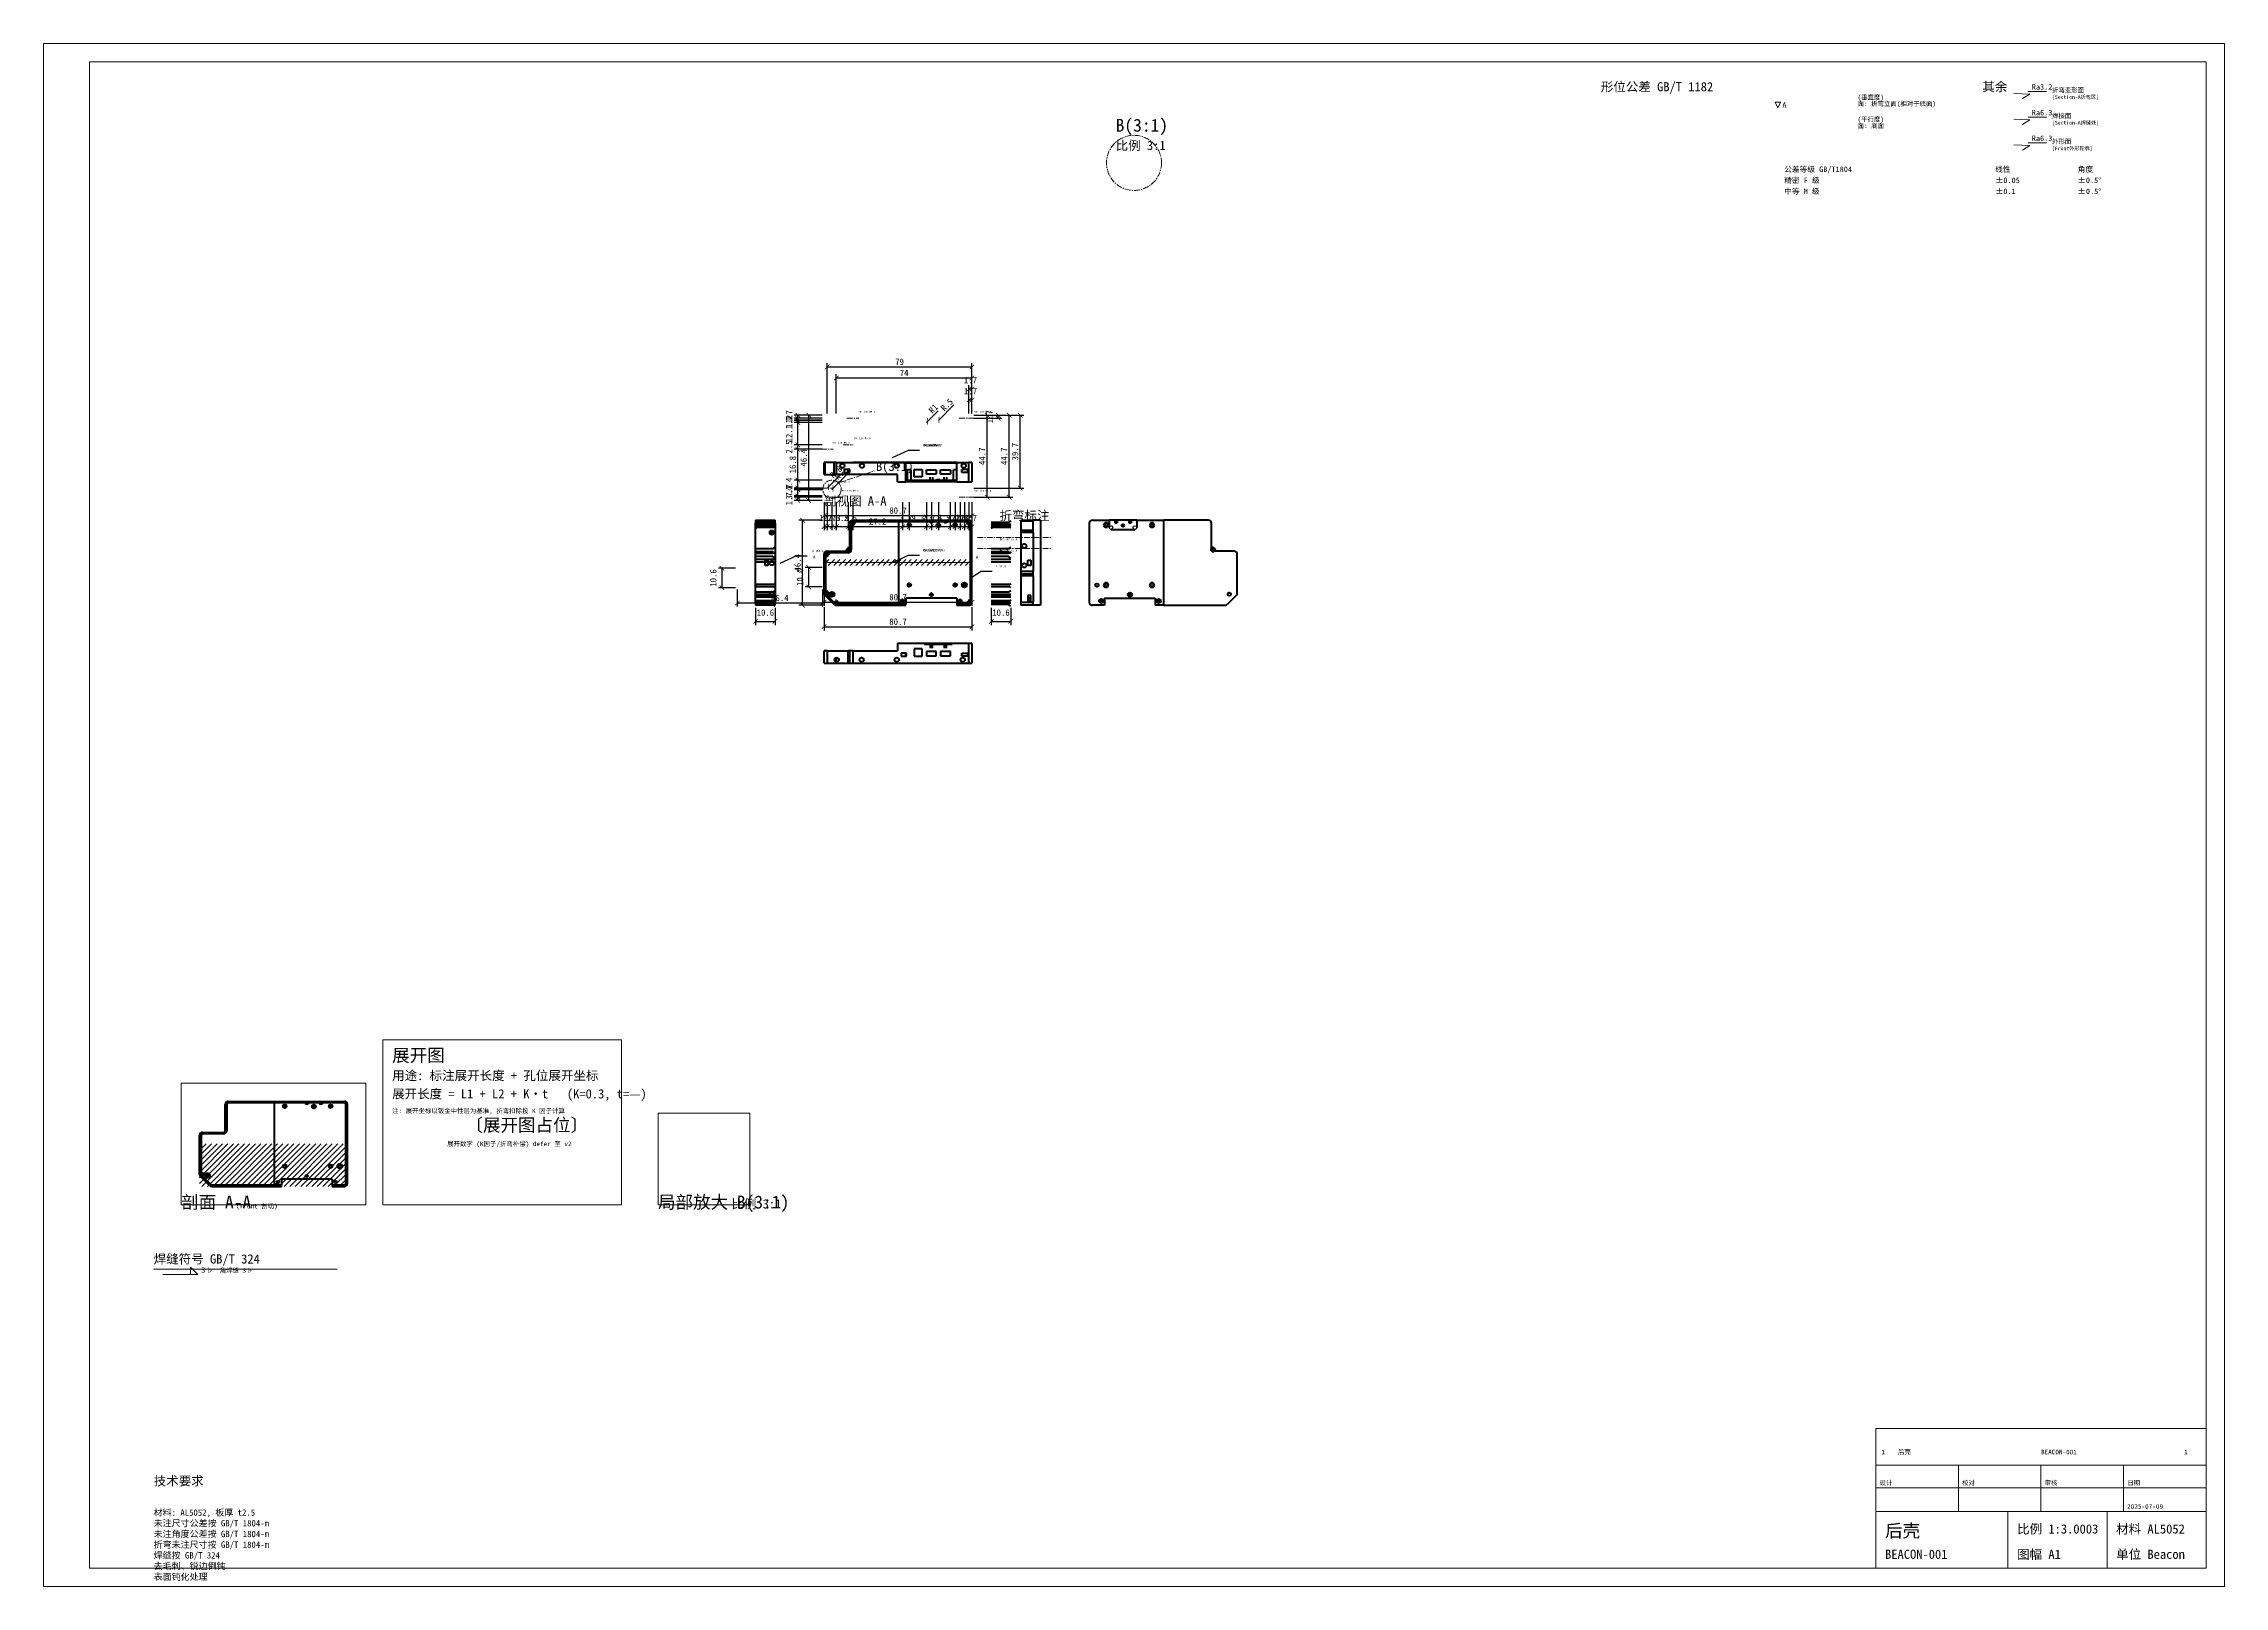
# Model space of a CAD drawing. Header units: metres. Extents: x 0 to 1189, y 0 to 841.
import ezdxf

# ---------------------------------------------------------------- set-up
doc = ezdxf.new("R2010")
doc.units = ezdxf.units.M
doc.linetypes.add('CENTER', pattern=[5.079999999999999, 3.175, -0.635, 0.635, -0.635])
for name, color, linetype, lineweight in [('BOM', 7, 'CONTINUOUS', 13), ('CENTER', 1, 'CENTER', 18), ('DIM', 2, 'CONTINUOUS', 18), ('FRAME', 7, 'CONTINUOUS', 13), ('HOLE', 7, 'CONTINUOUS', 50), ('LEADER', 2, 'CONTINUOUS', 18), ('OUTLINE', 7, 'CONTINUOUS', 50), ('SECTION', 1, 'CONTINUOUS', 18), ('TECH', 5, 'CONTINUOUS', 13), ('TEXT', 7, 'CONTINUOUS', 13), ('TITLE', 7, 'CONTINUOUS', 13)]:
    doc.layers.add(name, color=color, linetype=linetype, lineweight=lineweight)
doc.styles.add('OpenSansCondensed-Light', font='OpenSansCondensed-Light.ttf')
doc.styles.add('SimSun', font='simsun.ttc')
doc.dimstyles.new('EZDXF', dxfattribs={"dimtxt": 0.25, "dimasz": 0.175, "dimexe": 0.375, "dimexo": 0.125, "dimgap": 0.1, "dimtad": 1, "dimlfac": 100, "dimzin": 12, "dimdsep": 46, "dimtxsty": 'OpenSansCondensed-Light', "dimblk": 'ARCHTICK', "dimcen": 2.5, "dimazin": 3, "dimtfac": 0.5, "dimtmove": 2, "dimatfit": 3})
doc.dimstyles.new('GB_DIM', dxfattribs={"dimtxt": 3.5, "dimasz": 2.5, "dimexe": 2, "dimexo": 1, "dimgap": 1, "dimtad": 1, "dimdec": 1, "dimzin": 12, "dimdsep": 46, "dimtxsty": 'SimSun', "dimblk": 'ARCHTICK', "dimcen": 2.5, "dimclrd": 2, "dimclre": 2, "dimclrt": 7, "dimadec": 0, "dimazin": 3, "dimtfac": 1, "dimtmove": 2, "dimatfit": 3})
pattern_1 = [(45, (0, 0), (-1.4965596826, 1.4965596826), [])]

msp = doc.modelspace()

# ---------------------------------------------------------------- texts
at = {"layer": 'BOM', "style": 'SimSun'}
for s, p in [('1', (1002, 72)), ('后壳', (1011, 72)), ('BEACON-001', (1089, 72)), ('1', (1167, 72))]:
    msp.add_text(s, height=2.5, dxfattribs=at).set_placement(p)
at = {"layer": 'DIM', "style": 'SimSun'}
for s, height, p in [('A', 3, (948, 806)), ('90° L20 R5.0', 0.9999, (444.1741, 639.75886)), ('90° L32 R5.0', 0.9999, (507.5011, 639.75886)), ('90° L20 R5.0', 0.9999, (430.17550000000006, 622.86055)), ('90° L16 R5.0', 0.9999, (441.67435, 625.3603)), ('90° L20 R5.0', 0.9999, (430.17550000000006, 601.712665)), ('90° L20 R5.0', 0.9999, (435.1913317, 596.6965)), ('90° L32 R5.0', 0.9999, (507.5011, 596.6965)), ('折弯 90° R5.0 ↑', 0.9999, (521.1676, 570.19736)), ('折弯 45° R5.0 ↑', 0.9999, (521.1676, 564.19736))]:
    msp.add_text(s, height=height, dxfattribs=at).set_placement(p)
at = {"layer": 'TECH', "style": 'SimSun'}
for s, height, p in [('展开长度 = L1 + L2 + K·t   (K=0.3, t=—)', 5, (190, 266)), ('注: 展开坐标以钣金中性层为基准, 折弯扣除按 K 因子计算', 2.5, (190, 258)), ('技术要求', 5, (60, 55))]:
    msp.add_text(s, height=height, dxfattribs=at).set_placement(p)
at = {"layer": 'TECH', "insert": (60, 42), "char_height": 3.5, "attachment_point": 1, "style": 'SimSun'}
msp.add_mtext('材料: AL5052, 板厚 t2.5\\P未注尺寸公差按 GB/T 1804-m\\P未注角度公差按 GB/T 1804-m\\P折弯未注尺寸按 GB/T 1804-m\\P焊缝按 GB/T 324\\P去毛刺、锐边倒钝\\P表面钝化处理', dxfattribs=at)
at = {"layer": 'TEXT', "style": 'SimSun'}
for s, height, p in [('形位公差 GB/T 1182', 5, (849, 815)), ('其余', 5, (1057, 815)), ('面: 折弯立面(相对于底面)', 2.5, (989, 807)), ('(垂直度)', 2.5, (989, 810.5)), ('Ra3.2', 3, (1084, 815.9)), ('折弯变形面', 2.5, (1095, 814.4)), ('[Section-A折弯区]', 2, (1095, 810.9)), ('B(3:1)', 7, (584.5, 793)), ('面: 底面', 2.5, (989, 795)), ('(平行度)', 2.5, (989, 798.5)), ('Ra6.3', 3, (1084, 801.9)), ('焊接面', 2.5, (1095, 800.4)), ('[Section-A焊缝处]', 2, (1095, 796.9)), ('比例 3:1', 5, (584.5, 783)), ('Ra6.3', 3, (1084, 787.9)), ('外形面', 2.5, (1095, 786.4)), ('[Front外形轮廓]', 2, (1095, 782.9)), ('公差等级 GB/T1804', 3, (949, 771)), ('线性', 3, (1064, 771)), ('角度', 3, (1109, 771)), ('精密 F 级', 3, (949, 765)), ('中等 M 级', 3, (949, 759)), ('±0.05', 3, (1064, 765)), ('±0.1', 3, (1064, 759)), ('±0.5°', 3, (1109, 765)), ('±0.5°', 3, (1109, 759)), ('4-%%C6.0x90%%D', 1.16655, (479.5038, 621.42726)), ('3-%%C4.0x90%%D', 1.16655, (479.5038, 621.42726)), ('2-%%C6.0', 1.16655, (479.5038, 621.42726)), ('M4-6H 深4', 1.16655, (479.5038, 621.42726)), ('M4.0-6H', 1.16655, (479.5038, 621.42726)), ('6-%%C10.0x90%%D', 1.16655, (479.5038, 621.42726)), ('%%C5/%%C10×90°', 1.16655, (479.5038, 621.42726)), ('%%C6.3x90%%D', 1.16655, (479.5038, 621.42726)), ('B(3:1)', 5, (453.8414, 608.0289)), ('剖视图 A-A', 5, (425.509, 589.19736)), ('折弯标注', 5, (521.1676, 581.19736)), ('10-%%C4.0', 1.16655, (418.27686, 563.7993)), ('A', 1.6664999999999999, (419.5090000034269, 560.19966)), ('3-%%C4.0', 1.16655, (479.5038, 564.19926)), ('t2.5', 1.16655, (479.5038, 564.19926)), ('C0.5(除注明外)', 1.16655, (479.5038, 564.19926)), ('%%C4', 1.16655, (479.5038, 564.19926)), ('%%C4.0x90%%D', 1.16655, (479.5038, 564.19926)), ('A', 1.6664999999999999, (508.16760000343874, 560.19966)), ('t=31.9', 1.16655, (519.1665, 555.450135)), ('展开图', 7, (190, 286)), ('用途: 标注展开长度 + 孔位展开坐标', 5, (190, 276)), ('〔展开图占位〕', 7, (230, 248)), ('展开数学 (K因子/折弯补偿) defer 至 v2', 2.5, (220, 240)), ('剖面 A-A', 7, (75, 206)), ('局部放大 B(3:1)', 7, (335, 206)), ('(Front 剖切)', 2.5, (105, 206)), ('比例 3:1', 5, (375, 206)), ('焊缝符号 GB/T 324', 5, (60, 176)), ('3♭', 3, (86, 171)), ('角焊缝 3♭', 2.5, (96, 171))]:
    msp.add_text(s, height=height, dxfattribs=at).set_placement(p)
at = {"layer": 'TITLE', "style": 'SimSun'}
for s, height, p in [('设计', 2.5, (1001, 55.18)), ('校对', 2.5, (1046, 55.18)), ('审核', 2.5, (1091, 55.18)), ('日期', 2.5, (1136, 55.18)), ('2025-07-09', 2.5, (1136, 42.300000000000004)), ('后壳', 7, (1004, 26.800000000000004)), ('比例 1:3.0003', 5, (1076, 28.800000000000004)), ('材料 AL5052', 5, (1130, 28.800000000000004)), ('BEACON-001', 5, (1004, 15)), ('图幅 A1', 5, (1076, 15)), ('单位 Beacon', 5, (1130, 15))]:
    msp.add_text(s, height=height, dxfattribs=at).set_placement(p)

# ---------------------------------------------------------------- blocks, each defined once
blk = doc.blocks.new('_ARCHTICK')
at = {"color": 0, "linetype": 'BYBLOCK', "const_width": 0.15}
blk.add_lwpolyline([(-0.5, -0.5), (0.5, 0.5)], dxfattribs=at)
blk = doc.blocks.new('*D48')
at = {"color": 2}
for p, q in [((488.1896180352542, 635.9458280352542), (496.32134601890016, 644.0775560188988)), ((487.8361, 635.59231), (488.1896180352542, 635.9458280352542))]:
    blk.add_line(p, q, dxfattribs=at)
at = {"layer": 'Defpoints'}
for p in [(487.8361, 635.59231), (488.1896180352542, 635.9458280352542)]:
    blk.add_point(p, dxfattribs=at)
at = {"layer": 'DIM', "color": 2, "xscale": 2.5, "yscale": 2.5, "rotation": 224.9999999999954}
blk.add_blockref('_ARCHTICK', (488.1896180352542, 635.9458280352542), dxfattribs=at)
at = {"layer": 'DIM', "color": 7, "insert": (492.4322587223742, 644.077556018899), "char_height": 3.5, "attachment_point": 5, "rotation": 44.999999999995396, "style": 'SimSun'}
blk.add_mtext('R.5', dxfattribs=at)
blk = doc.blocks.new('*D50')
at = {"color": 2}
for p, q in [((427.7646967254237, 599.3018617254237), (435.896424709069, 607.433589709069)), ((427.1755, 598.712665), (427.7646967254237, 599.3018617254237))]:
    blk.add_line(p, q, dxfattribs=at)
at = {"layer": 'Defpoints'}
for p in [(427.1755, 598.712665), (427.7646967254237, 599.3018617254237)]:
    blk.add_point(p, dxfattribs=at)
at = {"layer": 'DIM', "color": 2, "xscale": 2.5, "yscale": 2.5, "rotation": 225}
blk.add_blockref('_ARCHTICK', (427.7646967254237, 599.3018617254237), dxfattribs=at)
at = {"layer": 'DIM', "color": 7, "insert": (432.007337412543, 607.433589709069), "char_height": 3.5, "attachment_point": 5, "rotation": 45, "style": 'SimSun'}
blk.add_mtext('R.8', dxfattribs=at)

# ---------------------------------------------------------------- dimensions: what is measured, and where the dimension line sits
at = {"layer": 'DIM'}
for base, p1, p2 in [((427.1755, 664.7560599999999), (427.1755, 638.42536), (506.1676, 638.42536)), ((432.19133170000003, 658.75666), (432.19133170000003, 638.42536), (506.1676, 638.42536)), ((504.5011, 652.75726), (504.5011, 638.42536), (506.1676, 638.42536)), ((504.5011, 646.7578599999999), (504.5011, 638.42536), (506.1676, 638.42536)), ((425.509, 577.6981), (425.509, 592.03), (427.1755, 592.03)), ((425.509, 583.6975), (425.509, 592.03), (506.1676, 592.03)), ((427.1755, 577.6981), (427.1755, 592.03), (429.8419, 592.03)), ((429.8419, 577.6981), (429.8419, 592.03), (432.175, 592.03)), ((432.175, 577.6981), (432.175, 592.03), (438.67435, 592.03)), ((438.67435, 577.6981), (438.67435, 592.03), (441.1741, 592.03)), ((441.1741, 577.6981), (441.1741, 592.03), (468.33805, 592.03)), ((468.33805, 577.6981), (468.33805, 592.03), (472.00435, 592.03)), ((472.00435, 577.6981), (472.00435, 592.03), (481.33675, 592.03)), ((481.33675, 577.6981), (481.33675, 592.03), (484.00315, 592.03)), ((484.00315, 577.6981), (484.00315, 592.03), (487.8361, 592.03)), ((487.8361, 577.6981), (487.8361, 592.03), (494.33545000000004, 592.03)), ((494.33545000000004, 577.6981), (494.33545000000004, 592.03), (497.00185, 592.03)), ((497.00185, 577.6981), (497.00185, 592.03), (499.66825, 592.03)), ((499.66825, 577.6981), (499.66825, 592.03), (502.00135, 592.03)), ((502.00135, 577.6981), (502.00135, 592.03), (504.5011, 592.03)), ((504.5011, 577.6981), (504.5011, 592.03), (506.1676, 592.03)), ((378.214, 536.0685400000001), (378.214, 544.4010400000001), (424.60936000000004, 544.4010400000001)), ((425.509, 536.4685000000001), (425.509, 544.801), (506.1676, 544.801)), ((388.212999999999, 526.0696784919504), (388.212999999999, 534.4021784919504), (398.845270000255, 534.4021784919504)), ((425.509, 523.1365000000001), (425.509, 534.802), (506.1676, 534.802)), ((516.6669499999989, 526.0696784919504), (516.6669499999989, 534.4021784919504), (527.299220000255, 534.4021784919504))]:
    msp.add_linear_dim(base=base, p1=p1, p2=p2, dimstyle='GB_DIM', dxfattribs=at).render()
for center, mpoint in [((481.33675, 634.42576), (482.0437860705084, 635.1327960705084)), ((429.8419, 598.0294), (430.31325738033894, 598.500757380339))]:
    msp.add_radius_dim(center=center, mpoint=mpoint, dimstyle='GB_DIM', dxfattribs=at).render()
for center, mpoint, picture, middle in [((487.8361, 635.59231), (488.1896180352542, 635.9458280352542), '*D48', (492.4322587223742, 644.077556018899)), ((427.1755, 598.712665), (427.7646967254237, 599.3018617254237), '*D50', (432.007337412543, 607.433589709069))]:
    dim = msp.add_radius_dim(center=center, mpoint=mpoint, dimstyle='GB_DIM', dxfattribs=at)
    dim.commit()
    dim.dimension.update_dxf_attribs({"geometry": picture, "text_midpoint": middle})
for base, p1, p2 in [((411.1771, 636.75886), (425.509, 636.75886), (425.509, 638.42536)), ((411.1771, 634.42576), (425.509, 634.42576), (425.509, 635.59231)), ((411.1771, 635.75896), (425.509, 635.75896), (425.509, 636.75886)), ((411.1771, 635.59231), (425.509, 635.59231), (425.509, 635.75896)), ((411.1771, 622.3603), (425.509, 622.3603), (425.509, 634.42576)), ((417.17650000000003, 592.03), (425.509, 592.03), (425.509, 638.42536)), ((520.4995, 636.75886), (506.1676, 636.75886), (506.1676, 638.42536)), ((514.5001, 593.6965), (506.1676, 593.6965), (506.1676, 638.42536)), ((526.4989, 593.6965), (506.1676, 593.6965), (506.1676, 638.42536)), ((532.4983, 598.712665), (506.1676, 598.712665), (506.1676, 638.42536)), ((411.1771, 619.86055), (425.509, 619.86055), (425.509, 622.3603)), ((411.1771, 603.09556), (425.509, 603.09556), (425.509, 619.86055)), ((411.1771, 598.72933), (425.509, 598.72933), (425.509, 603.09556)), ((411.1771, 598.0294), (425.509, 598.0294), (425.509, 598.72933)), ((411.1771, 597.79609), (425.509, 597.79609), (425.509, 598.0294)), ((411.1771, 594.39643), (425.509, 594.39643), (425.509, 597.79609)), ((411.1771, 592.03), (425.509, 592.03), (425.509, 593.6965)), ((411.1771, 593.6965), (425.509, 593.6965), (425.509, 594.39643)), ((413.8435, 534.802), (425.509, 534.802), (425.509, 581.19736)), ((369.8815, 544.4010400000001), (378.214, 544.4010400000001), (378.214, 555.03331)), ((417.17650000000003, 544.801), (425.509, 544.801), (425.509, 555.43327))]:
    msp.add_linear_dim(base=base, p1=p1, p2=p2, angle=90, dimstyle='GB_DIM', dxfattribs=at).render()

# ---------------------------------------------------------------- hatches: boundary and pattern name
at = {"layer": 'SECTION'}
h = msp.add_hatch(dxfattribs=at)
h.set_pattern_fill('ANSI31', scale=0.6666)
h.set_pattern_definition(pattern_1)
h.paths.add_polyline_path([(425.5090000034269, 556.53316), (506.16760000343874, 556.53316), (506.16760000343874, 559.86616), (425.5090000034269, 559.86616)])
h = msp.add_hatch(dxfattribs=at)
h.set_pattern_fill('ANSI31', scale=0.6666)
h.set_pattern_definition(pattern_1)
h.paths.add_polyline_path([(85, 218), (165.65859999999998, 218), (165.65859999999998, 241.19768), (85, 241.19768)])

# ---------------------------------------------------------------- linework, layer by layer
for centre, radius in [((441.1741, 579.5308600000001), 0.8332499999999999), ((472.00435, 578.53096), 0.6666), ((487.8361, 578.36431), 0.749925), ((487.8361, 578.36431), 0.49995), ((497.00185, 578.53096), 0.6666), ((504.5011, 579.5308600000001), 0.8332499999999999), ((581.96015, 577.19776), 0.9999), ((588.4595, 578.36431), 0.49995), ((594.95885, 577.19776), 0.9999), ((427.1755, 562.63255), 0.8332499999999999), ((438.67435, 565.1323), 0.8332499999999999), ((637.62125, 565.1323), 1.2498749999999998), ((637.62125, 565.1323), 0.8332499999999999), ((427.1755, 541.4846650000001), 0.8332499999999999), ((429.8419, 540.8014000000001), 0.6666), ((432.19133170000003, 536.4685000000001), 0.8332499999999999), ((468.33805, 537.1684300000001), 0.9999), ((468.33805, 537.1684300000001), 0.6666), ((472.00435, 545.86756), 0.6666), ((484.00315, 540.5517583000001), 0.9999), ((484.00315, 540.5517583000001), 0.6666), ((497.00185, 545.86756), 0.6666), ((499.66825, 537.1684300000001), 0.9999), ((499.66825, 537.1684300000001), 0.6666), ((502.00135, 545.86756), 0.6666), ((504.5011, 536.4685000000001), 0.8332499999999999), ((576.6273500000001, 537.1684300000001), 0.6666), ((592.29245, 540.5517583000001), 0.6666), ((607.9575500000001, 537.1684300000001), 0.6666)]:
    msp.add_circle(centre, radius)
for centre, radius in [((441.1741, 579.5308600000001), 0.9582374999999999), ((472.00435, 578.53096), 0.7665899999999999), ((487.8361, 578.36431), 0.5749424999999999), ((497.00185, 578.53096), 0.7665899999999999), ((504.5011, 579.5308600000001), 0.9582374999999999), ((588.4595, 578.36431), 0.5749424999999999), ((427.1755, 562.63255), 0.9582374999999999), ((438.67435, 565.1323), 0.9582374999999999), ((637.62125, 565.1323), 0.9582374999999999), ((427.1755, 541.4846650000001), 0.9582374999999999), ((429.8419, 540.8014000000001), 0.73326), ((432.19133170000003, 536.4685000000001), 0.9582374999999999), ((468.33805, 537.1684300000001), 0.7665899999999999), ((472.00435, 545.86756), 0.7665899999999999), ((484.00315, 540.5517583000001), 0.7665899999999999), ((497.00185, 545.86756), 0.7665899999999999), ((499.66825, 537.1684300000001), 0.7665899999999999), ((502.00135, 545.86756), 0.73326), ((504.5011, 536.4685000000001), 0.9582374999999999), ((576.6273500000001, 537.1684300000001), 0.7665899999999999), ((592.29245, 540.5517583000001), 0.7665899999999999), ((607.9575500000001, 537.1684300000001), 0.7665899999999999)]:
    msp.add_arc(centre, radius, 150, 60)
at = {"layer": 'BOM'}
msp.add_lwpolyline([(999, 66), (1179, 66), (1179, 86), (999, 86)], close=True, dxfattribs=at)
at = {"layer": 'CENTER'}
for p, q in [((437.85776500000003, 636.75886), (444.490435, 636.75886)), ((499.18496500000003, 636.75886), (509.817235, 636.75886)), ((423.859165, 619.86055), (430.49183500000004, 619.86055)), ((435.94129000000004, 622.3603), (441.40741, 622.3603)), ((433.34155, 601.52905), (452.8414, 608.0289)), ((423.859165, 598.712665), (430.49183500000004, 598.712665)), ((428.8749967, 593.6965), (435.5076667, 593.6965)), ((499.18496500000003, 593.6965), (509.817235, 593.6965)), ((509.1676, 571.69736), (549.1676, 571.69736)), ((509.1676, 565.69736), (549.1676, 565.69736))]:
    msp.add_line(p, q, dxfattribs=at)
for centre, radius in [((594.5, 776.0015), 14.998499999999998), ((429.8419, 598.0294), 4.999499999999999)]:
    msp.add_circle(centre, radius, dxfattribs=at)
at = {"layer": 'DIM'}
for p, q in [((944, 809), (947, 809)), ((944, 809), (945.5, 806)), ((947, 809), (945.5, 806))]:
    msp.add_line(p, q, dxfattribs=at)
at = {"layer": 'FRAME'}
for p, q in [((185, 298), (315, 298)), ((185, 208), (185, 298)), ((315, 208), (315, 298)), ((75, 274.39536), (175.65859999999998, 274.39536)), ((75, 208), (75, 274.39536)), ((175.65859999999998, 208), (175.65859999999998, 274.39536)), ((335, 257.997), (384.997, 257.997)), ((335, 208), (335, 257.997)), ((384.997, 208), (384.997, 257.997)), ((75, 208), (175.65859999999998, 208)), ((185, 208), (315, 208)), ((335, 208), (384.997, 208))]:
    msp.add_line(p, q, dxfattribs=at)
for points in [[(0, 0), (1189, 0), (1189, 841), (0, 841)], [(25, 10), (1179, 10), (1179, 831), (25, 831)]]:
    msp.add_lwpolyline(points, close=True, dxfattribs=at)
at = {"layer": 'HOLE'}
for centre, radius in [((472.00435, 578.53096), 0.9999), ((472.00435, 578.53096), 0.8332499999999999), ((497.00185, 578.53096), 0.9999), ((497.00185, 578.53096), 0.8332499999999999), ((579.29375, 578.53096), 0.8332499999999999), ((588.4595, 578.36431), 0.6666), ((604.29125, 578.53096), 0.8332499999999999), ((472.00435, 545.86756), 0.9999), ((472.00435, 545.86756), 0.8332499999999999), ((497.00185, 545.86756), 0.9999), ((497.00185, 545.86756), 0.8332499999999999), ((574.29425, 545.86756), 0.8332499999999999), ((579.29375, 545.86756), 0.8332499999999999), ((604.29125, 545.86756), 0.8332499999999999), ((646.4537, 540.8014000000001), 0.8332499999999999), ((131.49535, 261.72896), 0.9999), ((131.49535, 261.72896), 0.8332499999999999), ((131.49535, 261.72896), 0.6666), ((147.3271, 261.56231), 1.049895), ((147.3271, 261.56231), 0.949905), ((147.3271, 261.56231), 0.49995), ((156.49284999999998, 261.72896), 0.9999), ((156.49284999999998, 261.72896), 0.8332499999999999), ((156.49284999999998, 261.72896), 0.6666), ((131.49535, 229.06556), 0.9999), ((131.49535, 229.06556), 0.8332499999999999), ((131.49535, 229.06556), 0.6666), ((156.49284999999998, 229.06556), 0.9999), ((156.49284999999998, 229.06556), 0.8332499999999999), ((156.49284999999998, 229.06556), 0.6666), ((161.49235, 229.06556), 1.3332), ((161.49235, 229.06556), 0.6666), ((86.6665, 224.68266500000001), 0.8332499999999999), ((89.3329, 223.9994), 1.3332), ((89.3329, 223.9994), 0.6666), ((127.82905, 220.36643), 0.6666), ((143.49415, 223.7497583), 0.6666), ((159.15925, 220.36643), 0.6666)]:
    msp.add_circle(centre, radius, dxfattribs=at)
at = {"layer": 'LEADER'}
msp.add_line((65, 170), (80, 170), dxfattribs=at)
at = {"layer": 'OUTLINE'}
for p, q in [((425.509, 606.0286), (425.509, 612.66127)), ((431.0131162, 612.66127), (425.9969512, 612.66127)), ((425.9969512, 612.66127), (425.9969512, 606.0286)), ((431.0131162, 606.0286), (431.0131162, 612.66127)), ((432.19133170000003, 612.66127), (470.1712, 612.66127)), ((432.19133170000003, 612.66127), (432.19133170000003, 606.0286)), ((436.5079, 608.86165), (436.5079, 607.19515)), ((439.5076, 608.86165), (436.5079, 608.86165)), ((436.5079, 607.19515), (439.5076, 607.19515)), ((438.67435, 607.19515), (438.67435, 608.86165)), ((439.5076, 607.19515), (439.5076, 608.86165)), ((497.8351, 612.66127), (441.1741, 612.66127)), ((470.1712, 602.029), (470.1712, 612.66127)), ((497.8351, 612.32797), (470.1712, 612.32797)), ((470.5045, 608.86165), (470.1712, 608.86165)), ((470.1712, 607.19515), (470.5045, 607.19515)), ((470.5045, 607.19515), (470.5045, 608.86165)), ((471.00445, 602.86225), (471.00445, 608.695)), ((473.00425, 602.86225), (473.00425, 608.695)), ((474.67075, 604.89538), (474.67075, 608.89498)), ((474.67075, 608.89498), (479.00365, 608.89498)), ((479.00365, 608.89498), (479.00365, 604.89538)), ((481.30342, 608.6883339999999), (486.70288, 608.6883339999999)), ((481.30342, 606.32857), (481.30342, 608.6883339999999)), ((486.70288, 608.6883339999999), (486.70288, 606.32857)), ((488.96932000000004, 608.6883339999999), (494.36878, 608.6883339999999)), ((488.96932000000004, 606.32857), (488.96932000000004, 608.6883339999999)), ((494.36878, 608.6883339999999), (494.36878, 606.32857)), ((496.00195, 602.86225), (496.00195, 608.695)), ((497.8351, 612.66127), (504.5011, 612.66127)), ((497.8351, 602.029), (497.8351, 612.66127)), ((503.66785000000004, 608.86165), (500.66815, 608.86165)), ((500.66815, 607.19515), (500.66815, 608.86165)), ((503.66785000000004, 607.19515), (500.66815, 607.19515)), ((503.66785000000004, 608.86165), (503.66785000000004, 607.19515)), ((504.5011, 602.029), (504.5011, 612.66127)), ((506.1676, 612.66127), (506.1676, 602.029)), ((425.9969512, 606.0286), (431.0131162, 606.0286)), ((465.505, 606.0286), (432.19133170000003, 606.0286)), ((465.505, 602.029), (465.505, 606.0286)), ((465.505, 602.029), (470.1712, 602.029)), ((497.8351, 602.86225), (470.1712, 602.86225)), ((497.8351, 602.029), (470.1712, 602.029)), ((479.00365, 604.89538), (474.67075, 604.89538)), ((486.70288, 606.32857), (481.30342, 606.32857)), ((483.33655, 602.86225), (483.33655, 604.59541)), ((484.66975, 604.59541), (484.66975, 602.86225)), ((486.786205, 602.86225), (486.786205, 603.09556)), ((488.88599500000004, 602.86225), (488.88599500000004, 603.09556)), ((494.36878, 606.32857), (488.96932000000004, 606.32857)), ((491.00245, 602.86225), (491.00245, 604.59541)), ((492.33565, 604.59541), (492.33565, 602.86225)), ((497.8351, 602.029), (504.5011, 602.029)), ((388.213, 581.19736), (398.84527, 581.19736)), ((397.595395000255, 579.96415), (388.212999999999, 579.96415)), ((397.595395000255, 579.96415), (388.212999999999, 579.96415)), ((388.213, 536.4685000000001), (388.213, 579.5308600000001)), ((398.84527, 579.5308600000001), (388.213, 579.5308600000001)), ((388.212999999999, 579.0142450000001), (389.03791749999897, 578.4643)), ((398.345320000255, 578.7976), (388.212999999999, 578.7976)), ((398.345320000255, 578.7976), (388.212999999999, 578.7976)), ((397.595395000255, 578.29765), (388.212999999999, 578.29765)), ((397.595395000255, 578.29765), (388.212999999999, 578.29765)), ((398.345320000255, 577.4644000000001), (388.212999999999, 577.4644000000001)), ((388.212999999999, 576.914455), (389.03791749999897, 577.4644000000001)), ((398.345320000255, 577.4644000000001), (388.212999999999, 577.4644000000001)), ((389.03791749999897, 578.4643), (398.845270000255, 578.4643)), ((389.03791749999897, 577.4644000000001), (398.845270000255, 577.4644000000001)), ((397.7100502, 574.5146950000001), (396.3808498, 574.5146950000001)), ((396.85646890000004, 575.1039694), (397.23443110000005, 575.1039694)), ((398.845270000255, 580.7974), (397.595395000255, 579.96415)), ((398.845270000255, 580.7974), (397.595395000255, 579.96415)), ((398.845270000255, 577.4644000000001), (397.595395000255, 578.29765)), ((398.845270000255, 577.4644000000001), (397.595395000255, 578.29765)), ((398.845270000255, 579.1309), (398.345320000255, 578.7976)), ((398.845270000255, 579.1309), (398.345320000255, 578.7976)), ((398.845270000255, 577.1311000000001), (398.345320000255, 577.4644000000001)), ((398.845270000255, 577.1311000000001), (398.345320000255, 577.4644000000001)), ((398.84527, 579.5308600000001), (398.84527, 536.4685000000001)), ((439.5076, 565.1323), (439.5076, 579.5308600000001)), ((440.00755000000004, 579.5308600000001), (440.00755000000004, 565.1323)), ((440.34085, 579.5308600000001), (440.00755000000004, 579.5308600000001)), ((440.34085, 579.5308600000001), (440.34085, 565.1323)), ((441.1741, 581.19736), (504.5011, 581.19736)), ((504.5011, 580.69741), (441.1741, 580.69741)), ((441.1741, 580.69741), (441.1741, 580.36411)), ((504.5011, 580.36411), (441.1741, 580.36411)), ((466.33825, 535.63525), (466.33825, 580.36411)), ((483.33655, 580.36411), (483.33655, 579.69751)), ((484.66975, 579.69751), (483.33655, 579.69751)), ((484.66975, 580.36411), (484.66975, 579.69751)), ((491.00245, 580.36411), (491.00245, 579.69751)), ((492.33565, 579.69751), (491.00245, 579.69751)), ((492.33565, 580.36411), (492.33565, 579.69751)), ((504.5011, 580.36411), (504.5011, 580.69741)), ((505.33435000000003, 536.4685000000001), (505.33435000000003, 579.5308600000001)), ((505.66765, 579.5308600000001), (505.33435000000003, 579.5308600000001)), ((505.66765, 536.4685000000001), (505.66765, 579.5308600000001)), ((506.1676, 536.4685000000001), (506.1676, 579.5308600000001)), ((526.049345000255, 579.96415), (516.6669499999989, 579.96415)), ((526.049345000255, 579.96415), (516.6669499999989, 579.96415)), ((516.6669499999989, 579.0142450000001), (517.491867499999, 578.4643)), ((526.799270000255, 578.7976), (516.6669499999989, 578.7976)), ((526.799270000255, 578.7976), (516.6669499999989, 578.7976)), ((526.049345000255, 578.29765), (516.6669499999989, 578.29765)), ((526.049345000255, 578.29765), (516.6669499999989, 578.29765)), ((526.799270000255, 577.4644000000001), (516.6669499999989, 577.4644000000001)), ((516.6669499999989, 576.914455), (517.491867499999, 577.4644000000001)), ((526.799270000255, 577.4644000000001), (516.6669499999989, 577.4644000000001)), ((517.491867499999, 578.4643), (527.299220000255, 578.4643)), ((517.491867499999, 577.4644000000001), (527.299220000255, 577.4644000000001)), ((527.299220000255, 580.7974), (526.049345000255, 579.96415)), ((527.299220000255, 580.7974), (526.049345000255, 579.96415)), ((527.299220000255, 577.4644000000001), (526.049345000255, 578.29765)), ((527.299220000255, 577.4644000000001), (526.049345000255, 578.29765)), ((527.299220000255, 579.1309), (526.799270000255, 578.7976)), ((527.299220000255, 579.1309), (526.799270000255, 578.7976)), ((527.299220000255, 577.1311000000001), (526.799270000255, 577.4644000000001)), ((527.299220000255, 577.1311000000001), (526.799270000255, 577.4644000000001)), ((532.832, 581.19736), (539.46467, 581.19736)), ((532.832, 580.7090755), (532.832, 575.6932438)), ((539.46467, 580.7090755), (532.832, 580.7090755)), ((532.832, 575.6932438), (539.46467, 575.6932438)), ((532.832, 574.5146950000001), (532.832, 553.36681)), ((539.46467, 574.5146950000001), (532.832, 574.5146950000001)), ((543.4642699999999, 581.19736), (539.46467, 581.19736)), ((539.46467, 575.6932438), (539.46467, 580.7090755)), ((539.46467, 574.5146950000001), (539.46467, 553.36681)), ((543.4642699999999, 581.19736), (543.4642699999999, 534.802)), ((570.128, 579.5308600000001), (570.128, 536.4685000000001)), ((571.7945000000001, 581.19736), (580.9602500000001, 581.19736)), ((578.6208173, 579.69751), (577.9475513, 578.53096)), ((577.9475513, 578.53096), (578.6208173, 577.36441)), ((579.9663494, 579.69751), (578.6208173, 579.69751)), ((578.6208173, 577.36441), (579.9663494, 577.36441)), ((580.6426151000001, 578.53096), (579.9663494, 579.69751)), ((579.9663494, 577.36441), (580.6426151000001, 578.53096)), ((580.9602500000001, 581.19736), (580.9602500000001, 577.19776)), ((583.95995, 581.19736), (580.9602500000001, 581.19736)), ((581.96015, 576.19786), (594.95885, 576.19786)), ((583.95995, 581.19736), (583.95995, 579.69751)), ((583.95995, 579.69751), (585.2931500000001, 579.69751)), ((585.2931500000001, 581.19736), (585.2931500000001, 579.69751)), ((591.62585, 581.19736), (585.2931500000001, 581.19736)), ((591.62585, 581.19736), (591.62585, 579.69751)), ((591.62585, 579.69751), (592.95905, 579.69751)), ((592.95905, 581.19736), (592.95905, 579.69751)), ((595.95875, 581.19736), (592.95905, 581.19736)), ((595.95875, 581.19736), (595.95875, 577.19776)), ((595.95875, 581.19736), (610.7906, 581.19736)), ((603.6183173000001, 579.69751), (602.9450513, 578.53096)), ((602.9450513, 578.53096), (603.6183173000001, 577.36441)), ((604.9638494000001, 579.69751), (603.6183173000001, 579.69751)), ((603.6183173000001, 577.36441), (604.9638494000001, 577.36441)), ((605.6401151, 578.53096), (604.9638494000001, 579.69751)), ((604.9638494000001, 577.36441), (605.6401151, 578.53096)), ((610.7906, 534.802), (610.7906, 581.19736)), ((635.1215000000001, 581.19736), (610.7906, 581.19736)), ((636.788, 565.1323), (636.788, 579.5308600000001)), ((397.595395000255, 565.56559), (388.212999999999, 565.56559)), ((397.595395000255, 563.89909), (388.212999999999, 563.89909)), ((397.595395000255, 563.06584), (388.212999999999, 563.06584)), ((397.595395000255, 561.39934), (388.212999999999, 561.39934)), ((398.511970000255, 559.73284), (388.212999999999, 559.73284)), ((393.37915000000004, 556.49983), (393.37915000000004, 559.49953)), ((393.37915000000004, 559.49953), (395.04565, 559.49953)), ((395.04565, 556.49983), (395.04565, 559.49953)), ((398.845270000255, 566.3988400000001), (397.595395000255, 565.56559)), ((398.845270000255, 563.89909), (397.595395000255, 563.06584)), ((398.845270000255, 563.06584), (397.595395000255, 563.89909)), ((398.845270000255, 560.56609), (397.595395000255, 561.39934)), ((398.845270000255, 559.73284), (398.511970000255, 559.73284)), ((425.509, 541.4846650000001), (425.509, 562.63255)), ((426.00895, 562.63255), (426.00895, 541.4846650000001)), ((426.34225000000004, 562.63255), (426.00895, 562.63255)), ((426.34225000000004, 562.63255), (426.34225000000004, 541.4846650000001)), ((427.1755, 564.29905), (438.67435, 564.29905)), ((438.67435, 563.7991000000001), (427.1755, 563.7991000000001)), ((427.1755, 563.7991000000001), (427.1755, 563.4658000000001)), ((438.67435, 563.4658000000001), (427.1755, 563.4658000000001)), ((438.67435, 563.4658000000001), (438.67435, 563.7991000000001)), ((440.00755000000004, 565.1323), (440.34085, 565.1323)), ((526.049345000255, 565.56559), (516.6669499999989, 565.56559)), ((526.049345000255, 563.89909), (516.6669499999989, 563.89909)), ((526.049345000255, 563.06584), (516.6669499999989, 563.06584)), ((526.049345000255, 561.39934), (516.6669499999989, 561.39934)), ((526.965920000255, 559.73284), (516.6669499999989, 559.73284)), ((527.299220000255, 566.3988400000001), (526.049345000255, 565.56559)), ((527.299220000255, 563.89909), (526.049345000255, 563.06584)), ((527.299220000255, 563.06584), (526.049345000255, 563.89909)), ((527.299220000255, 560.56609), (526.049345000255, 561.39934)), ((527.299220000255, 559.73284), (526.965920000255, 559.73284)), ((536.63162, 559.49953), (538.29812, 559.49953)), ((536.63162, 556.49983), (536.63162, 559.49953)), ((538.29812, 559.49953), (538.29812, 556.49983)), ((649.1201000000001, 564.29905), (637.62125, 564.29905)), ((650.7866, 541.4846650000001), (650.7866, 562.63255)), ((398.511970000255, 558.39964), (388.212999999999, 558.39964)), ((395.04565, 556.49983), (393.37915000000004, 556.49983)), ((398.845270000255, 558.39964), (398.511970000255, 558.39964)), ((526.965920000255, 558.39964), (516.6669499999989, 558.39964)), ((527.299220000255, 558.39964), (526.965920000255, 558.39964)), ((532.832, 553.36681), (539.46467, 553.36681)), ((539.46467, 551.7003100000001), (532.832, 551.7003100000001)), ((532.832, 550.86706), (532.832, 536.4685000000001)), ((539.46467, 550.86706), (532.832, 550.86706)), ((538.29812, 556.49983), (536.63162, 556.49983)), ((539.46467, 550.86706), (539.46467, 536.4685000000001)), ((578.6208173, 547.03411), (577.9475513, 545.86756)), ((579.9663494, 547.03411), (578.6208173, 547.03411)), ((580.6426151000001, 545.86756), (579.9663494, 547.03411)), ((603.6183173000001, 547.03411), (602.9450513, 545.86756)), ((604.9638494000001, 547.03411), (603.6183173000001, 547.03411)), ((605.6401151, 545.86756), (604.9638494000001, 547.03411)), ((398.345320000255, 546.1342), (388.212999999999, 546.1342)), ((398.345320000255, 546.1342), (388.212999999999, 546.1342)), ((398.345320000255, 544.801), (388.212999999999, 544.801)), ((398.345320000255, 544.801), (388.212999999999, 544.801)), ((397.595395000255, 541.917955), (388.212999999999, 541.917955)), ((388.212999999999, 540.8183983), (388.546299999999, 540.8183983)), ((397.595395000255, 540.2514550000001), (388.212999999999, 540.2514550000001)), ((388.212999999999, 539.4851983), (388.546299999999, 539.4851983)), ((388.212999999999, 537.43507), (388.546299999999, 537.43507)), ((388.212999999999, 537.43507), (388.546299999999, 537.43507)), ((397.595395000255, 536.90179), (388.212999999999, 536.90179)), ((397.595395000255, 536.90179), (388.212999999999, 536.90179)), ((388.213, 536.4685000000001), (398.84527, 536.4685000000001)), ((388.212999999999, 536.1018700000001), (388.546299999999, 536.1018700000001)), ((388.212999999999, 536.1018700000001), (388.546299999999, 536.1018700000001)), ((397.595395000255, 535.23529), (388.212999999999, 535.23529)), ((397.595395000255, 535.23529), (388.212999999999, 535.23529)), ((388.546299999999, 540.8183983), (398.845270000255, 540.8183983)), ((388.546299999999, 539.4851983), (398.845270000255, 539.4851983)), ((388.546299999999, 537.43507), (398.845270000255, 537.43507)), ((388.546299999999, 537.43507), (398.845270000255, 537.43507)), ((388.546299999999, 536.1018700000001), (398.845270000255, 536.1018700000001)), ((388.546299999999, 536.1018700000001), (398.845270000255, 536.1018700000001)), ((398.845270000255, 542.751205), (397.595395000255, 541.917955)), ((398.845270000255, 539.4182050000001), (397.595395000255, 540.2514550000001)), ((398.845270000255, 537.73504), (397.595395000255, 536.90179)), ((398.845270000255, 537.73504), (397.595395000255, 536.90179)), ((398.845270000255, 534.40204), (397.595395000255, 535.23529)), ((398.845270000255, 534.40204), (397.595395000255, 535.23529)), ((398.845270000255, 546.4675), (398.345320000255, 546.1342)), ((398.845270000255, 546.4675), (398.345320000255, 546.1342)), ((398.845270000255, 544.4677), (398.345320000255, 544.801)), ((398.845270000255, 544.4677), (398.345320000255, 544.801)), ((431.0131162, 535.2902845), (425.9969512, 540.3061162)), ((426.00895, 541.4846650000001), (426.34225000000004, 541.4846650000001)), ((426.58622560000003, 540.8953906), (426.35058250000003, 540.6597475)), ((426.35058250000003, 540.6597475), (431.36674750000003, 535.6439158000001)), ((426.58622560000003, 540.8953906), (431.60239060000004, 535.8795589)), ((431.36674750000003, 535.6439158000001), (431.60239060000004, 535.8795589)), ((432.19133170000003, 535.63525), (470.1712, 535.63525)), ((432.19133170000003, 535.63525), (432.19133170000003, 535.30195)), ((432.19133170000003, 535.30195), (470.1712, 535.30195)), ((470.1712, 538.7352733), (470.1712, 535.63525)), ((497.8351, 538.7352733), (470.1712, 538.7352733)), ((470.1712, 535.30195), (470.1712, 535.63525)), ((470.1712, 534.802), (470.1712, 535.30195)), ((497.8351, 538.7352733), (497.8351, 535.63525)), ((497.8351, 535.63525), (504.5011, 535.63525)), ((497.8351, 535.63525), (497.8351, 535.30195)), ((497.8351, 535.30195), (497.8351, 534.802)), ((497.8351, 535.30195), (504.5011, 535.30195)), ((504.5011, 535.30195), (504.5011, 535.63525)), ((505.33435000000003, 536.4685000000001), (505.66765, 536.4685000000001)), ((526.799270000255, 546.1342), (516.6669499999989, 546.1342)), ((526.799270000255, 546.1342), (516.6669499999989, 546.1342)), ((526.799270000255, 544.801), (516.6669499999989, 544.801)), ((526.799270000255, 544.801), (516.6669499999989, 544.801)), ((526.049345000255, 541.917955), (516.6669499999989, 541.917955)), ((516.6669499999989, 540.8183983), (517.0002499999989, 540.8183983)), ((526.049345000255, 540.2514550000001), (516.6669499999989, 540.2514550000001)), ((516.6669499999989, 539.4851983), (517.0002499999989, 539.4851983)), ((516.6669499999989, 537.43507), (517.0002499999989, 537.43507)), ((516.6669499999989, 537.43507), (517.0002499999989, 537.43507)), ((526.049345000255, 536.90179), (516.6669499999989, 536.90179)), ((526.049345000255, 536.90179), (516.6669499999989, 536.90179)), ((516.6669499999989, 536.1018700000001), (517.0002499999989, 536.1018700000001)), ((516.6669499999989, 536.1018700000001), (517.0002499999989, 536.1018700000001)), ((526.049345000255, 535.23529), (516.6669499999989, 535.23529)), ((526.049345000255, 535.23529), (516.6669499999989, 535.23529)), ((517.0002499999989, 540.8183983), (527.299220000255, 540.8183983)), ((517.0002499999989, 539.4851983), (527.299220000255, 539.4851983)), ((517.0002499999989, 537.43507), (527.299220000255, 537.43507)), ((517.0002499999989, 537.43507), (527.299220000255, 537.43507)), ((517.0002499999989, 536.1018700000001), (527.299220000255, 536.1018700000001)), ((517.0002499999989, 536.1018700000001), (527.299220000255, 536.1018700000001)), ((527.299220000255, 542.751205), (526.049345000255, 541.917955)), ((527.299220000255, 539.4182050000001), (526.049345000255, 540.2514550000001)), ((527.299220000255, 537.73504), (526.049345000255, 536.90179)), ((527.299220000255, 537.73504), (526.049345000255, 536.90179)), ((527.299220000255, 534.40204), (526.049345000255, 535.23529)), ((527.299220000255, 534.40204), (526.049345000255, 535.23529)), ((527.299220000255, 546.4675), (526.799270000255, 546.1342)), ((527.299220000255, 546.4675), (526.799270000255, 546.1342)), ((527.299220000255, 544.4677), (526.799270000255, 544.801)), ((527.299220000255, 544.4677), (526.799270000255, 544.801)), ((532.832, 536.4685000000001), (539.46467, 536.4685000000001)), ((538.29812, 540.1348), (536.63162, 540.1348)), ((536.63162, 540.1348), (536.63162, 537.1351)), ((536.63162, 537.1351), (538.29812, 537.1351)), ((538.29812, 538.4683), (536.79827, 538.4683)), ((538.29812, 537.1351), (538.29812, 540.1348)), ((577.9475513, 545.86756), (578.6208173, 544.70101)), ((578.4605, 538.7352733), (606.1244, 538.7352733)), ((578.4605, 538.7352733), (578.4605, 534.802)), ((578.6208173, 544.70101), (579.9663494, 544.70101)), ((579.9663494, 544.70101), (580.6426151000001, 545.86756)), ((602.9450513, 545.86756), (603.6183173000001, 544.70101)), ((603.6183173000001, 544.70101), (604.9638494000001, 544.70101)), ((604.9638494000001, 544.70101), (605.6401151, 545.86756)), ((606.1244, 538.7352733), (606.1244, 534.802)), ((650.2986488, 540.3061162), (645.2824838, 535.2902845)), ((398.84527, 534.802), (388.213, 534.802)), ((432.19133170000003, 534.802), (470.1712, 534.802)), ((497.8351, 534.802), (504.5011, 534.802)), ((539.46467, 534.802), (532.832, 534.802)), ((543.4642699999999, 534.802), (539.46467, 534.802)), ((578.4605, 534.802), (571.7945000000001, 534.802)), ((610.7906, 534.802), (606.1244, 534.802)), ((610.7906, 534.802), (644.1042683000001, 534.802)), ((480.33685, 513.97127), (465.505, 513.97127)), ((465.505, 513.97127), (465.505, 509.97167)), ((480.33685, 513.97127), (480.33685, 513.63797)), ((480.33685, 513.63797), (483.33655, 513.63797)), ((494.33545000000004, 513.97127), (481.33675, 513.97127)), ((481.33675, 513.97127), (481.33675, 513.63797)), ((484.66975, 513.63797), (483.33655, 513.63797)), ((483.33655, 513.63797), (483.33655, 511.40486)), ((484.66975, 513.13802), (483.33655, 513.13802)), ((484.66975, 513.63797), (491.00245, 513.63797)), ((484.66975, 511.40486), (484.66975, 513.63797)), ((492.33565, 513.63797), (491.00245, 513.63797)), ((491.00245, 513.63797), (491.00245, 511.40486)), ((492.33565, 513.13802), (491.00245, 513.13802)), ((492.33565, 513.63797), (495.33535, 513.63797)), ((492.33565, 511.40486), (492.33565, 513.63797)), ((494.33545000000004, 513.63797), (494.33545000000004, 513.97127)), ((504.5011, 513.97127), (495.33535, 513.97127)), ((495.33535, 513.97127), (495.33535, 513.63797)), ((504.5011, 503.339), (504.5011, 513.97127)), ((506.1676, 513.97127), (506.1676, 503.339)), ((425.509, 503.339), (425.509, 509.97167)), ((427.1755, 509.97167), (438.67435, 509.97167)), ((427.1755, 509.97167), (427.1755, 503.339)), ((427.1755, 503.339), (438.67435, 503.339)), ((432.19133170000003, 505.7690903), (432.19133170000003, 504.5085497)), ((438.67435, 503.339), (438.67435, 509.97167)), ((439.5076, 503.339), (439.5076, 509.97167)), ((441.1741, 509.97167), (465.505, 509.97167)), ((441.1741, 509.97167), (441.1741, 503.339)), ((441.1741, 503.339), (504.5011, 503.339)), ((467.5048, 508.80512), (467.5048, 507.13862)), ((470.5045, 508.80512), (467.5048, 508.80512)), ((467.5048, 507.13862), (470.5045, 507.13862)), ((470.1712, 507.13862), (470.1712, 508.80512)), ((470.5045, 507.13862), (470.5045, 508.80512)), ((474.67075, 511.10489), (474.67075, 507.10529)), ((479.00365, 511.10489), (474.67075, 511.10489)), ((474.67075, 507.10529), (479.00365, 507.10529)), ((479.00365, 507.10529), (479.00365, 511.10489)), ((486.70288, 509.6717), (481.30342, 509.6717)), ((481.30342, 509.6717), (481.30342, 507.311936)), ((481.30342, 507.311936), (486.70288, 507.311936)), ((486.70288, 507.311936), (486.70288, 509.6717)), ((494.36878, 509.6717), (488.96932000000004, 509.6717)), ((488.96932000000004, 509.6717), (488.96932000000004, 507.311936)), ((488.96932000000004, 507.311936), (494.36878, 507.311936)), ((494.36878, 507.311936), (494.36878, 509.6717)), ((500.66815, 507.13862), (500.66815, 508.80512)), ((500.66815, 508.80512), (503.66785000000004, 508.80512)), ((503.66785000000004, 507.13862), (500.66815, 507.13862)), ((503.66785000000004, 508.80512), (503.66785000000004, 507.13862)), ((98.9986, 248.3303), (98.9986, 262.72886)), ((99.49855, 262.72886), (99.49855, 248.3303)), ((99.83185, 262.72886), (99.49855, 262.72886)), ((99.83185, 262.72886), (99.83185, 248.3303)), ((100.6651, 264.39536), (163.9921, 264.39536)), ((163.9921, 263.89540999999997), (100.6651, 263.89540999999997)), ((100.6651, 263.89540999999997), (100.6651, 263.56211)), ((163.9921, 263.56211), (100.6651, 263.56211)), ((125.82925, 218.83325), (125.82925, 263.56211)), ((142.82755, 263.56211), (142.82755, 262.89551)), ((144.16075, 262.89551), (142.82755, 262.89551)), ((144.16075, 263.56211), (144.16075, 262.89551)), ((150.49345, 263.56211), (150.49345, 262.89551)), ((151.82665, 262.89551), (150.49345, 262.89551)), ((151.82665, 263.56211), (151.82665, 262.89551)), ((163.9921, 263.56211), (163.9921, 263.89540999999997)), ((164.82535000000001, 219.6665), (164.82535000000001, 262.72886)), ((165.15865, 262.72886), (164.82535000000001, 262.72886)), ((165.15865, 219.6665), (165.15865, 262.72886)), ((165.65859999999998, 219.6665), (165.65859999999998, 262.72886)), ((85, 224.68266500000001), (85, 245.83055)), ((85.49995, 245.83055), (85.49995, 224.68266500000001)), ((85.83325, 245.83055), (85.49995, 245.83055)), ((85.83325, 245.83055), (85.83325, 224.68266500000001)), ((86.6665, 247.49705), (98.16535, 247.49705)), ((98.16535, 246.9971), (86.6665, 246.9971)), ((86.6665, 246.9971), (86.6665, 246.6638)), ((98.16535, 246.6638), (86.6665, 246.6638)), ((98.16535, 246.6638), (98.16535, 246.9971)), ((99.49855, 248.3303), (99.83185, 248.3303)), ((90.5041162, 218.4882845), (85.4879512, 223.5041162)), ((85.49995, 224.68266500000001), (85.83325, 224.68266500000001)), ((86.0772256, 224.0933906), (85.8415825, 223.8577475)), ((85.8415825, 223.8577475), (90.8577475, 218.8419158)), ((86.0772256, 224.0933906), (91.09339059999999, 219.0775589)), ((90.8577475, 218.8419158), (91.09339059999999, 219.0775589)), ((91.6823317, 218.83325), (129.66219999999998, 218.83325)), ((91.6823317, 218.83325), (91.6823317, 218.49995)), ((91.6823317, 218.49995), (129.66219999999998, 218.49995)), ((91.6823317, 218), (129.66219999999998, 218)), ((129.66219999999998, 221.9332733), (129.66219999999998, 218.83325)), ((157.3261, 221.9332733), (129.66219999999998, 221.9332733)), ((129.66219999999998, 218.49995), (129.66219999999998, 218.83325)), ((129.66219999999998, 218), (129.66219999999998, 218.49995)), ((157.3261, 221.9332733), (157.3261, 218.83325)), ((157.3261, 218.83325), (163.9921, 218.83325)), ((157.3261, 218.83325), (157.3261, 218.49995)), ((157.3261, 218.49995), (157.3261, 218)), ((157.3261, 218.49995), (163.9921, 218.49995)), ((157.3261, 218), (163.9921, 218)), ((163.9921, 218.49995), (163.9921, 218.83325)), ((164.82535000000001, 219.6665), (165.15865, 219.6665))]:
    msp.add_line(p, q, dxfattribs=at)
for centre, radius in [((435.50800000000004, 610.86145), 1.1672166), ((446.1736, 610.86145), 1.1672166), ((465.1717, 610.86145), 1.1672166), ((501.66805, 610.86145), 1.1672166), ((397.04545, 574.4647), 1.1672166), ((487.8361, 578.36431), 1.049895), ((487.8361, 578.36431), 0.949905), ((588.4595, 578.36431), 0.703263), ((397.04545, 557.7997), 1.1672166), ((534.63182, 567.19876), 1.1672166), ((502.00135, 545.86756), 1.3332), ((534.63182, 556.5331600000001), 1.1672166), ((397.04545, 541.1347000000001), 1.1672166), ((429.8419, 540.8014000000001), 1.3332), ((574.29425, 545.86756), 0.89991), ((576.6273500000001, 537.1684300000001), 1.1682165), ((592.29245, 540.5517583000001), 1.1682165), ((607.9575500000001, 537.1684300000001), 1.1682165), ((646.4537, 540.8014000000001), 0.89991), ((432.40831000000003, 505.13882), 1.1672166), ((446.00695, 505.13882), 1.1672166), ((465.1717, 505.13882), 1.1672166), ((501.1501018, 505.13882), 1.1672166)]:
    msp.add_circle(centre, radius, dxfattribs=at)
for centre, radius, start, end in [((441.1741, 579.5308600000001), 1.6664999999999999, 90.00021045914971, 179.9998479605043), ((441.1741, 579.5308600000001), 1.16655, 90.00021045914971, 179.9998479605043), ((504.5011, 579.5308600000001), 1.6664999999999999, 0, 90.00021045914971), ((504.5011, 579.5308600000001), 1.16655, 0, 90.00021045914971), ((571.7945000000001, 579.5308600000001), 1.6664999999999999, 90.00021045914971, 179.9998479605043), ((635.1215000000001, 579.5308600000001), 1.6664999999999999, 0, 90.00021045914971), ((427.1755, 562.63255), 1.6664999999999999, 90.00021045914971, 179.9998479605043), ((427.1755, 562.63255), 1.16655, 90.00021045914971, 179.9998479605043), ((438.67435, 565.1323), 1.6664999999999999, -90.00021045914971, 0), ((438.67435, 565.1323), 1.3332, -90.00021045914971, -0), ((649.1201000000001, 562.63255), 1.6664999999999999, 0, 90.00021045914971), ((427.1755, 541.4846650000001), 1.6664999999999999, 179.9998479605043, 224.99995319007914), ((427.1755, 541.4846650000001), 1.16655, -179.9998479605043, -134.99974273092943), ((432.19133170000003, 536.4685000000001), 1.6664999999999999, -134.99974273092943, -90.00021045914971), ((432.19133170000003, 536.4685000000001), 1.16655, -134.99974273092943, -90.00021045914971), ((504.5011, 536.4685000000001), 1.6664999999999999, -90.00021045914971, 0), ((504.5011, 536.4685000000001), 1.16655, -90.00021045914971, -0), ((571.7945000000001, 536.4685000000001), 1.6664999999999999, 179.9998479605043, 270.000058419654), ((644.1042683000001, 536.4685000000001), 1.6664999999999999, -90.00021045914971, -45.00010522957486), ((649.1201000000001, 541.4846650000001), 1.6664999999999999, -45.00010522957486, 0), ((100.6651, 262.72886), 1.6664999999999999, 90.00021045914971, 179.9998479605043), ((100.6651, 262.72886), 1.16655, 90.00021045914971, 179.9998479605043), ((100.6651, 262.72886), 0.8332499999999999, 90.00021045914971, 179.9998479605043), ((163.9921, 262.72886), 1.6664999999999999, 0, 90.00021045914971), ((163.9921, 262.72886), 1.16655, 0, 90.00021045914971), ((163.9921, 262.72886), 0.8332499999999999, 0, 90.00021045914971), ((86.6665, 245.83055), 1.6664999999999999, 90.00021045914971, 179.9998479605043), ((86.6665, 245.83055), 1.16655, 90.00021045914971, 179.9998479605043), ((86.6665, 245.83055), 0.8332499999999999, 90.00021045914971, 179.9998479605043), ((98.16535, 248.3303), 1.6664999999999999, -90.00021045914971, 0), ((98.16535, 248.3303), 0.8332499999999999, -90.00021045914971, 0), ((98.16535, 248.3303), 1.3332, -90.00021045914971, -0), ((86.6665, 224.68266500000001), 1.6664999999999999, 179.9998479605043, 224.99995319007914), ((86.6665, 224.68266500000001), 1.16655, -179.9998479605043, -134.99974273092943), ((86.6665, 224.68266500000001), 0.8332499999999999, -179.9998479605043, -134.99974273092943), ((91.6823317, 219.6665), 1.6664999999999999, -134.99974273092943, -90.00021045914971), ((91.6823317, 219.6665), 1.16655, -134.99974273092943, -90.00021045914971), ((91.6823317, 219.6665), 0.8332499999999999, -134.99974273092943, -90.00021045914971), ((163.9921, 219.6665), 1.6664999999999999, -90.00021045914971, 0), ((163.9921, 219.6665), 1.16655, -90.00021045914971, -0), ((163.9921, 219.6665), 0.8332499999999999, -90.00021045914971, -0)]:
    msp.add_arc(centre, radius, start, end, dxfattribs=at)
for points in [[(425.9969512, 612.66127), (425.9596216, 612.66127), (425.9229586, 612.66127), (425.8876288, 612.66127), (425.8539655, 612.66127), (425.8209688, 612.66127), (425.79030520000003, 612.66127), (425.7606415, 612.66127), (425.7326443, 612.66127), (425.7063136, 612.66127), (425.6813161, 612.66127), (425.6579851, 612.66127), (425.6359873, 612.66127), (425.6163226, 612.66127), (425.59765780000004, 612.66127), (425.5813261, 612.66127), (425.5663276, 612.66127), (425.5526623, 612.66127), (425.5416634, 612.66127), (425.5313311, 612.66127), (425.5239985, 612.66127), (425.51766580000003, 612.66127), (425.5129996, 612.66127), (425.5106665, 612.66127), (425.509, 612.66127)], [(432.19133170000003, 612.66127), (432.1370038, 612.66127), (432.0826759, 612.66127), (432.028348, 612.66127), (431.9740201, 612.66127), (431.9200255, 612.66127), (431.8663642, 612.66127), (431.8130362, 612.66127), (431.7603748, 612.66127), (431.7080467, 612.66127), (431.6560519, 612.66127), (431.6047237, 612.66127), (431.5537288, 612.66127), (431.5040671, 612.66127), (431.4547387, 612.66127), (431.4060769, 612.66127), (431.35841500000004, 612.66127), (431.3114197, 612.66127), (431.2660909, 612.66127), (431.2207621, 612.66127), (431.17743310000003, 612.66127), (431.1344374, 612.66127), (431.0927749, 612.66127), (431.0527789, 612.66127), (431.0131162, 612.66127)], [(472.00435, 608.695), (471.9390232, 608.695), (471.8740297, 608.695), (471.8093695, 608.695), (471.7460425, 608.695), (471.6830488, 608.695), (471.6223882, 608.695), (471.5623942, 608.695), (471.5050666, 608.695), (471.4494055, 608.695), (471.39607750000005, 608.695), (471.3460825, 608.695), (471.29742070000003, 608.695), (471.25375840000004, 608.695), (471.21176260000004, 608.695), (471.17376640000003, 608.695), (471.1397698, 608.695), (471.10810630000003, 608.695), (471.08210890000004, 608.695), (471.0581113, 608.695), (471.0397798, 608.695), (471.02478130000003, 608.695), (471.0137824, 608.695), (471.0081163, 608.695), (471.00445, 608.695)], [(473.00425, 608.695), (473.0005837, 608.695), (472.9949176, 608.695), (472.9839187, 608.695), (472.9689202, 608.695), (472.9505887, 608.695), (472.9265911, 608.695), (472.9005937, 608.695), (472.8689302, 608.695), (472.8349336, 608.695), (472.7969374, 608.695), (472.7549416, 608.695), (472.7112793, 608.695), (472.6626175, 608.695), (472.6126225, 608.695), (472.5592945, 608.695), (472.5036334, 608.695), (472.4463058, 608.695), (472.38631180000004, 608.695), (472.32565120000004, 608.695), (472.26265750000005, 608.695), (472.19933050000003, 608.695), (472.13467030000004, 608.695), (472.0696768, 608.695), (472.00435, 608.695)], [(497.00185, 608.695), (496.9365232, 608.695), (496.8715297, 608.695), (496.8068695, 608.695), (496.7435425, 608.695), (496.6805488, 608.695), (496.6198882, 608.695), (496.55989420000003, 608.695), (496.5025666, 608.695), (496.4469055, 608.695), (496.3935775, 608.695), (496.3435825, 608.695), (496.29492070000003, 608.695), (496.2512584, 608.695), (496.2092626, 608.695), (496.17126640000004, 608.695), (496.1372698, 608.695), (496.10560630000003, 608.695), (496.07960890000004, 608.695), (496.0556113, 608.695), (496.0372798, 608.695), (496.02228130000003, 608.695), (496.0112824, 608.695), (496.00561630000004, 608.695), (496.00195, 608.695)], [(497.8351, 608.695), (497.8111024, 608.695), (497.7867715, 608.695), (497.7604408, 608.695), (497.7331102, 608.695), (497.7047797, 608.695), (497.67478270000004, 608.695), (497.6441191, 608.695), (497.6121223, 608.695), (497.5791256, 608.695), (497.545129, 608.695), (497.5101325, 608.695), (497.4748027, 608.695), (497.4378064, 608.695), (497.4008101, 608.695), (497.3628139, 608.695), (497.3241511, 608.695), (497.28515500000003, 608.695), (497.2454923, 608.695), (497.2054963, 608.695), (497.165167, 608.695), (497.1245044, 608.695), (497.0838418, 608.695), (497.0428459, 608.695), (497.00185, 608.695)], [(506.1676, 612.66127), (506.16160060000004, 612.66127), (506.1519349, 612.66127), (506.1336034, 612.66127), (506.10860590000004, 612.66127), (506.0782756, 612.66127), (506.0382796, 612.66127), (505.99495060000004, 612.66127), (505.9422892, 612.66127), (505.8852949, 612.66127), (505.8219679, 612.66127), (505.7519749, 612.66127), (505.6796488, 612.66127), (505.5983236, 612.66127), (505.5146653, 612.66127), (505.4256742, 612.66127), (505.3333501, 612.66127), (505.23769300000004, 612.66127), (505.137703, 612.66127), (505.0363798, 612.66127), (504.9317236, 612.66127), (504.8257342, 612.66127), (504.7184116, 612.66127), (504.6100891, 612.66127), (504.5011, 612.66127)], [(425.509, 606.0286), (425.5106665, 606.0286), (425.5129996, 606.0286), (425.51766580000003, 606.0286), (425.5239985, 606.0286), (425.5313311, 606.0286), (425.5416634, 606.0286), (425.5526623, 606.0286), (425.5663276, 606.0286), (425.5813261, 606.0286), (425.59765780000004, 606.0286), (425.6163226, 606.0286), (425.6359873, 606.0286), (425.6579851, 606.0286), (425.6813161, 606.0286), (425.7063136, 606.0286), (425.7326443, 606.0286), (425.7606415, 606.0286), (425.79030520000003, 606.0286), (425.8209688, 606.0286), (425.8539655, 606.0286), (425.8876288, 606.0286), (425.9229586, 606.0286), (425.9596216, 606.0286), (425.9969512, 606.0286)], [(431.0131162, 606.0286), (431.0527789, 606.0286), (431.0927749, 606.0286), (431.1344374, 606.0286), (431.17743310000003, 606.0286), (431.2207621, 606.0286), (431.2660909, 606.0286), (431.3114197, 606.0286), (431.35841500000004, 606.0286), (431.4060769, 606.0286), (431.4547387, 606.0286), (431.5040671, 606.0286), (431.5537288, 606.0286), (431.6047237, 606.0286), (431.6560519, 606.0286), (431.7080467, 606.0286), (431.7603748, 606.0286), (431.8130362, 606.0286), (431.8663642, 606.0286), (431.9200255, 606.0286), (431.9740201, 606.0286), (432.028348, 606.0286), (432.0826759, 606.0286), (432.1370038, 606.0286), (432.19133170000003, 606.0286)], [(487.8361, 603.09556), (487.7674402, 603.09556), (487.6991137, 603.09556), (487.63145380000003, 603.09556), (487.5647938, 603.09556), (487.4988004, 603.09556), (487.4348068, 603.09556), (487.3721464, 603.09556), (487.31181910000004, 603.09556), (487.2534916, 603.09556), (487.19749720000004, 603.09556), (487.1448358, 603.09556), (487.09384090000003, 603.09556), (487.0478455, 603.09556), (487.0038499, 603.09556), (486.9641872, 603.09556), (486.92819080000004, 603.09556), (486.8948608, 603.09556), (486.86753020000003, 603.09556), (486.8425327, 603.09556), (486.8235346, 603.09556), (486.8075362, 603.09556), (486.796204, 603.09556), (486.79020460000004, 603.09556), (486.786205, 603.09556)], [(487.8361, 603.19555), (487.7741062, 603.19555), (487.7121124, 603.19555), (487.6511185, 603.19555), (487.5904579, 603.19555), (487.5307972, 603.19555), (487.4731363, 603.19555), (487.41614200000004, 603.19555), (487.3618141, 603.19555), (487.3091527, 603.19555), (487.25815780000005, 603.19555), (487.21082920000003, 603.19555), (487.16450050000003, 603.19555), (487.1231713, 603.19555), (487.0831753, 603.19555), (487.0471789, 603.19555), (487.0145155, 603.19555), (486.98451850000004, 603.19555), (486.9598543, 603.19555), (486.9371899, 603.19555), (486.9198583, 603.19555), (486.9055264, 603.19555), (486.8951941, 603.19555), (486.88952800000004, 603.19555), (486.88619500000004, 603.19555)], [(488.33605, 603.19555), (488.3287174, 603.19555), (488.3173852, 603.19555), (488.2957207, 603.19555), (488.26672360000003, 603.19555), (488.2320604, 603.19555), (488.1873982, 603.19555), (488.1400696, 603.19555), (488.0847418, 603.19555), (488.0267476, 603.19555), (487.9650871, 603.19555), (487.9010935, 603.19555), (487.8361, 603.19555), (487.77110650000003, 603.19555), (487.7071129, 603.19555), (487.6454524, 603.19555), (487.5874582, 603.19555), (487.5321304, 603.19555), (487.4848018, 603.19555), (487.4401396, 603.19555), (487.4054764, 603.19555), (487.3764793, 603.19555), (487.3548148, 603.19555), (487.3434826, 603.19555), (487.33615000000003, 603.19555)], [(487.33615000000003, 603.19555), (487.3434826, 603.19555), (487.3548148, 603.19555), (487.3764793, 603.19555), (487.4054764, 603.19555), (487.4401396, 603.19555), (487.4848018, 603.19555), (487.5321304, 603.19555), (487.5874582, 603.19555), (487.6454524, 603.19555), (487.7071129, 603.19555), (487.77110650000003, 603.19555), (487.8361, 603.19555), (487.9010935, 603.19555), (487.9650871, 603.19555), (488.0267476, 603.19555), (488.0847418, 603.19555), (488.1400696, 603.19555), (488.1873982, 603.19555), (488.2320604, 603.19555), (488.26672360000003, 603.19555), (488.2957207, 603.19555), (488.3173852, 603.19555), (488.3287174, 603.19555), (488.33605, 603.19555)], [(488.786005, 603.19555), (488.782672, 603.19555), (488.7770059, 603.19555), (488.7666736, 603.19555), (488.7523417, 603.19555), (488.7350101, 603.19555), (488.7123457, 603.19555), (488.6876815, 603.19555), (488.6576845, 603.19555), (488.6250211, 603.19555), (488.58902470000004, 603.19555), (488.5490287, 603.19555), (488.5076995, 603.19555), (488.4613708, 603.19555), (488.4140422, 603.19555), (488.3630473, 603.19555), (488.3103859, 603.19555), (488.256058, 603.19555), (488.1990637, 603.19555), (488.14140280000004, 603.19555), (488.0817421, 603.19555), (488.02108150000004, 603.19555), (487.9600876, 603.19555), (487.8980938, 603.19555), (487.8361, 603.19555)], [(488.88599500000004, 603.09556), (488.8819954, 603.09556), (488.875996, 603.09556), (488.8646638, 603.09556), (488.8486654, 603.09556), (488.8296673, 603.09556), (488.8046698, 603.09556), (488.77733920000003, 603.09556), (488.7440092, 603.09556), (488.7080128, 603.09556), (488.6683501, 603.09556), (488.62435450000004, 603.09556), (488.5783591, 603.09556), (488.5273642, 603.09556), (488.4747028, 603.09556), (488.4187084, 603.09556), (488.3603809, 603.09556), (488.3000536, 603.09556), (488.23739320000004, 603.09556), (488.17339960000004, 603.09556), (488.1074062, 603.09556), (488.0407462, 603.09556), (487.97308630000003, 603.09556), (487.9047598, 603.09556), (487.8361, 603.09556)], [(504.5011, 602.029), (504.6100891, 602.029), (504.7184116, 602.029), (504.8257342, 602.029), (504.9317236, 602.029), (505.0363798, 602.029), (505.137703, 602.029), (505.23769300000004, 602.029), (505.3333501, 602.029), (505.4256742, 602.029), (505.5146653, 602.029), (505.5983236, 602.029), (505.6796488, 602.029), (505.7519749, 602.029), (505.8219679, 602.029), (505.8852949, 602.029), (505.9422892, 602.029), (505.99495060000004, 602.029), (506.0382796, 602.029), (506.0782756, 602.029), (506.10860590000004, 602.029), (506.1336034, 602.029), (506.1519349, 602.029), (506.16160060000004, 602.029), (506.1676, 602.029)], [(388.213, 581.19736), (388.213, 581.1910273), (388.213, 581.1813616000001), (388.213, 581.1633634), (388.213, 581.1380326), (388.213, 581.1080356), (388.213, 581.0680396), (388.213, 581.0247106), (388.213, 580.9720492), (388.213, 580.9147216), (388.213, 580.8517279), (388.213, 580.7817349000001), (388.213, 580.7090755), (388.213, 580.6277503), (388.213, 580.5444253000001), (388.213, 580.4554342), (388.213, 580.3627768), (388.213, 580.267453), (388.213, 580.167463), (388.213, 580.0661398), (388.213, 579.9614836000001), (388.213, 579.8554942000001), (388.213, 579.7481716), (388.213, 579.6395158), (388.213, 579.5308600000001)], [(398.84527, 579.5308600000001), (398.84527, 579.6395158), (398.84527, 579.7481716), (398.84527, 579.8554942000001), (398.84527, 579.9614836000001), (398.84527, 580.0661398), (398.84527, 580.167463), (398.84527, 580.267453), (398.84527, 580.3627768), (398.84527, 580.4554342), (398.84527, 580.5444253000001), (398.84527, 580.6277503), (398.84527, 580.7090755), (398.84527, 580.7817349000001), (398.84527, 580.8517279), (398.84527, 580.9147216), (398.84527, 580.9720492), (398.84527, 581.0247106), (398.84527, 581.0680396), (398.84527, 581.1080356), (398.84527, 581.1380326), (398.84527, 581.1633634), (398.84527, 581.1813616000001), (398.84527, 581.1910273), (398.84527, 581.19736)], [(532.832, 581.19736), (532.832, 581.1956935000001), (532.832, 581.1933604000001), (532.832, 581.1886942), (532.832, 581.1823615000001), (532.832, 581.1746956000001), (532.832, 581.1646966000001), (532.832, 581.1533644), (532.832, 581.1400324), (532.832, 581.1250339000001), (532.832, 581.1083689), (532.832, 581.0897041000001), (532.832, 581.0703727), (532.832, 581.0480416), (532.832, 581.0250439), (532.832, 581.0000464), (532.832, 580.9733824), (532.832, 580.9457185), (532.832, 580.9157215), (532.832, 580.8850579), (532.832, 580.8523945000001), (532.832, 580.8187312), (532.832, 580.7834014), (532.832, 580.7467384), (532.832, 580.7090755)], [(532.832, 575.6932438), (532.832, 575.6535811), (532.832, 575.6132518000001), (532.832, 575.5715893), (532.832, 575.5289269), (532.832, 575.4852646), (532.832, 575.4402691), (532.832, 575.3946070000001), (532.832, 575.3476117), (532.832, 575.2999498), (532.832, 575.2516213), (532.832, 575.2022929), (532.832, 575.1526312), (532.832, 575.1016363), (532.832, 575.0503081), (532.832, 574.9983133000001), (532.832, 574.9459852), (532.832, 574.8929905), (532.832, 574.8396625), (532.832, 574.7860012), (532.832, 574.7320066), (532.832, 574.678012), (532.832, 574.6236841), (532.832, 574.5693562), (532.832, 574.5146950000001)], [(539.46467, 580.7090755), (539.46467, 580.7467384), (539.46467, 580.7834014), (539.46467, 580.8187312), (539.46467, 580.8523945000001), (539.46467, 580.8850579), (539.46467, 580.9157215), (539.46467, 580.9457185), (539.46467, 580.9733824), (539.46467, 581.0000464), (539.46467, 581.0250439), (539.46467, 581.0480416), (539.46467, 581.0703727), (539.46467, 581.0897041000001), (539.46467, 581.1083689), (539.46467, 581.1250339000001), (539.46467, 581.1400324), (539.46467, 581.1533644), (539.46467, 581.1646966000001), (539.46467, 581.1746956000001), (539.46467, 581.1823615000001), (539.46467, 581.1886942), (539.46467, 581.1933604000001), (539.46467, 581.1956935000001), (539.46467, 581.19736)], [(539.46467, 574.5146950000001), (539.46467, 574.5693562), (539.46467, 574.6236841), (539.46467, 574.678012), (539.46467, 574.7320066), (539.46467, 574.7860012), (539.46467, 574.8396625), (539.46467, 574.8929905), (539.46467, 574.9459852), (539.46467, 574.9983133000001), (539.46467, 575.0503081), (539.46467, 575.1016363), (539.46467, 575.1526312), (539.46467, 575.2022929), (539.46467, 575.2516213), (539.46467, 575.2999498), (539.46467, 575.3476117), (539.46467, 575.3946070000001), (539.46467, 575.4402691), (539.46467, 575.4852646), (539.46467, 575.5289269), (539.46467, 575.5715893), (539.46467, 575.6132518000001), (539.46467, 575.6535811), (539.46467, 575.6932438)], [(585.2931500000001, 581.19736), (585.2834843, 581.19736), (585.2681525, 581.19736), (585.2394887, 581.19736), (585.2008259, 581.19736), (585.1544972, 581.19736), (585.0948365, 581.19736), (585.0315095000001, 581.19736), (584.9578502, 581.19736), (584.8805246000001, 581.19736), (584.7981995, 581.19736), (584.713208, 581.19736), (584.6265500000001, 581.19736), (584.539892, 581.19736), (584.4549005, 581.19736), (584.3725754000001, 581.19736), (584.2952498000001, 581.19736), (584.2215905, 581.19736), (584.1582635000001, 581.19736), (584.0986028000001, 581.19736), (584.0522741000001, 581.19736), (584.0136113000001, 581.19736), (583.9849475000001, 581.19736), (583.9696157000001, 581.19736), (583.95995, 581.19736)], [(585.2931500000001, 580.36411), (585.2834843, 580.36411), (585.2681525, 580.36411), (585.2394887, 580.36411), (585.2008259, 580.36411), (585.1544972, 580.36411), (585.0948365, 580.36411), (585.0315095000001, 580.36411), (584.9578502, 580.36411), (584.8805246000001, 580.36411), (584.7981995, 580.36411), (584.713208, 580.36411), (584.6265500000001, 580.36411), (584.539892, 580.36411), (584.4549005, 580.36411), (584.3725754000001, 580.36411), (584.2952498000001, 580.36411), (584.2215905, 580.36411), (584.1582635000001, 580.36411), (584.0986028000001, 580.36411), (584.0522741000001, 580.36411), (584.0136113000001, 580.36411), (583.9849475000001, 580.36411), (583.9696157000001, 580.36411), (583.95995, 580.36411)], [(592.95905, 581.19736), (592.9493843, 581.19736), (592.9340525, 581.19736), (592.9053887, 581.19736), (592.8667259, 581.19736), (592.8203972, 581.19736), (592.7607365, 581.19736), (592.6974095, 581.19736), (592.6237502, 581.19736), (592.5464246, 581.19736), (592.4640995000001, 581.19736), (592.3791080000001, 581.19736), (592.29245, 581.19736), (592.2057920000001, 581.19736), (592.1208005000001, 581.19736), (592.0384754, 581.19736), (591.9611498, 581.19736), (591.8874905, 581.19736), (591.8241635, 581.19736), (591.7645028000001, 581.19736), (591.7181741, 581.19736), (591.6795113000001, 581.19736), (591.6508475, 581.19736), (591.6355157, 581.19736), (591.62585, 581.19736)], [(592.95905, 580.36411), (592.9493843, 580.36411), (592.9340525, 580.36411), (592.9053887, 580.36411), (592.8667259, 580.36411), (592.8203972, 580.36411), (592.7607365, 580.36411), (592.6974095, 580.36411), (592.6237502, 580.36411), (592.5464246, 580.36411), (592.4640995000001, 580.36411), (592.3791080000001, 580.36411), (592.29245, 580.36411), (592.2057920000001, 580.36411), (592.1208005000001, 580.36411), (592.0384754, 580.36411), (591.9611498, 580.36411), (591.8874905, 580.36411), (591.8241635, 580.36411), (591.7645028000001, 580.36411), (591.7181741, 580.36411), (591.6795113000001, 580.36411), (591.6508475, 580.36411), (591.6355157, 580.36411), (591.62585, 580.36411)], [(532.832, 553.36681), (532.832, 553.2578209000001), (532.832, 553.1494984), (532.832, 553.0421758), (532.832, 552.9361864), (532.832, 552.8315302), (532.832, 552.7302070000001), (532.832, 552.630217), (532.832, 552.5345599), (532.832, 552.4422358), (532.832, 552.3532447), (532.832, 552.2695864), (532.832, 552.1882612), (532.832, 552.1159351), (532.832, 552.0459421), (532.832, 551.9826151), (532.832, 551.9256208), (532.832, 551.8729594), (532.832, 551.8296304), (532.832, 551.7896344000001), (532.832, 551.7593041), (532.832, 551.7343066), (532.832, 551.7159751), (532.832, 551.7063094), (532.832, 551.7003100000001)], [(532.832, 551.7003100000001), (532.832, 551.6973103), (532.832, 551.6923108), (532.832, 551.6833117), (532.832, 551.6706463), (532.832, 551.6556478), (532.832, 551.6356498), (532.832, 551.6139853), (532.832, 551.5876546000001), (532.832, 551.5589908000001), (532.832, 551.5276606), (532.832, 551.4926641000001), (532.832, 551.4563344000001), (532.832, 551.4156718), (532.832, 551.3740093), (532.832, 551.3293471000001), (532.832, 551.2830184000001), (532.832, 551.2353565), (532.832, 551.1853615), (532.832, 551.1346999), (532.832, 551.0823718), (532.832, 551.0293771), (532.832, 550.9757158), (532.832, 550.9213879), (532.832, 550.86706)], [(539.46467, 551.7003100000001), (539.46467, 551.7063094), (539.46467, 551.7159751), (539.46467, 551.7343066), (539.46467, 551.7593041), (539.46467, 551.7896344000001), (539.46467, 551.8296304), (539.46467, 551.8729594), (539.46467, 551.9256208), (539.46467, 551.9826151), (539.46467, 552.0459421), (539.46467, 552.1159351), (539.46467, 552.1882612), (539.46467, 552.2695864), (539.46467, 552.3532447), (539.46467, 552.4422358), (539.46467, 552.5345599), (539.46467, 552.630217), (539.46467, 552.7302070000001), (539.46467, 552.8315302), (539.46467, 552.9361864), (539.46467, 553.0421758), (539.46467, 553.1494984), (539.46467, 553.2578209000001), (539.46467, 553.36681)], [(539.46467, 550.86706), (539.46467, 550.9213879), (539.46467, 550.9757158), (539.46467, 551.0293771), (539.46467, 551.0823718), (539.46467, 551.1346999), (539.46467, 551.1853615), (539.46467, 551.2353565), (539.46467, 551.2830184000001), (539.46467, 551.3293471000001), (539.46467, 551.3740093), (539.46467, 551.4156718), (539.46467, 551.4563344000001), (539.46467, 551.4926641000001), (539.46467, 551.5276606), (539.46467, 551.5589908000001), (539.46467, 551.5876546000001), (539.46467, 551.6139853), (539.46467, 551.6356498), (539.46467, 551.6556478), (539.46467, 551.6706463), (539.46467, 551.6833117), (539.46467, 551.6923108), (539.46467, 551.6973103), (539.46467, 551.7003100000001)], [(388.213, 536.4685000000001), (388.213, 536.3595109), (388.213, 536.2511884), (388.213, 536.1438658000001), (388.213, 536.0378764000001), (388.213, 535.9332202), (388.213, 535.831897), (388.213, 535.731907), (388.213, 535.6362499), (388.213, 535.5439258), (388.213, 535.4549347), (388.213, 535.3712764), (388.213, 535.2899512), (388.213, 535.2176251000001), (388.213, 535.1476321), (388.213, 535.0843051), (388.213, 535.0273108), (388.213, 534.9746494), (388.213, 534.9313204), (388.213, 534.8913244), (388.213, 534.8609941), (388.213, 534.8359966), (388.213, 534.8176651), (388.213, 534.8079994), (388.213, 534.802)], [(398.84527, 534.802), (398.84527, 534.8079994), (398.84527, 534.8176651), (398.84527, 534.8359966), (398.84527, 534.8609941), (398.84527, 534.8913244), (398.84527, 534.9313204), (398.84527, 534.9746494), (398.84527, 535.0273108), (398.84527, 535.0843051), (398.84527, 535.1476321), (398.84527, 535.2176251000001), (398.84527, 535.2899512), (398.84527, 535.3712764), (398.84527, 535.4549347), (398.84527, 535.5439258), (398.84527, 535.6362499), (398.84527, 535.731907), (398.84527, 535.831897), (398.84527, 535.9332202), (398.84527, 536.0378764000001), (398.84527, 536.1438658000001), (398.84527, 536.2511884), (398.84527, 536.3595109), (398.84527, 536.4685000000001)], [(532.832, 536.4685000000001), (532.832, 536.3595109), (532.832, 536.2511884), (532.832, 536.1438658000001), (532.832, 536.0378764000001), (532.832, 535.9332202), (532.832, 535.831897), (532.832, 535.731907), (532.832, 535.6362499), (532.832, 535.5439258), (532.832, 535.4549347), (532.832, 535.3712764), (532.832, 535.2899512), (532.832, 535.2176251000001), (532.832, 535.1476321), (532.832, 535.0843051), (532.832, 535.0273108), (532.832, 534.9746494), (532.832, 534.9313204), (532.832, 534.8913244), (532.832, 534.8609941), (532.832, 534.8359966), (532.832, 534.8176651), (532.832, 534.8079994), (532.832, 534.802)], [(536.79827, 538.4683), (536.79827, 538.4626339), (536.79827, 538.4543014000001), (536.79827, 538.4379697), (536.79827, 538.4159719), (536.79827, 538.3893079000001), (536.79827, 538.3543114), (536.79827, 538.3163152), (536.79827, 538.2703198), (536.79827, 538.2209914), (536.79827, 538.1666635), (536.79827, 538.1073361), (536.79827, 538.0456756), (536.79827, 537.9776824), (536.79827, 537.908356), (536.79827, 537.8353633), (536.79827, 537.7603708), (536.79827, 537.6840451), (536.79827, 537.6053863000001), (536.79827, 537.5263942), (536.79827, 537.4470688), (536.79827, 537.3677434), (536.79827, 537.2890846), (536.79827, 537.211759), (536.79827, 537.1351)], [(539.46467, 534.802), (539.46467, 534.8079994), (539.46467, 534.8176651), (539.46467, 534.8359966), (539.46467, 534.8609941), (539.46467, 534.8913244), (539.46467, 534.9313204), (539.46467, 534.9746494), (539.46467, 535.0273108), (539.46467, 535.0843051), (539.46467, 535.1476321), (539.46467, 535.2176251000001), (539.46467, 535.2899512), (539.46467, 535.3712764), (539.46467, 535.4549347), (539.46467, 535.5439258), (539.46467, 535.6362499), (539.46467, 535.731907), (539.46467, 535.831897), (539.46467, 535.9332202), (539.46467, 536.0378764000001), (539.46467, 536.1438658000001), (539.46467, 536.2511884), (539.46467, 536.3595109), (539.46467, 536.4685000000001)], [(481.33675, 513.97127), (481.2714232, 513.97127), (481.2064297, 513.97127), (481.1417695, 513.97127), (481.0784425, 513.97127), (481.0154488, 513.97127), (480.9547882, 513.97127), (480.89479420000004, 513.97127), (480.8374666, 513.97127), (480.7818055, 513.97127), (480.7284775, 513.97127), (480.67848250000003, 513.97127), (480.6298207, 513.97127), (480.5861584, 513.97127), (480.5441626, 513.97127), (480.5061664, 513.97127), (480.4721698, 513.97127), (480.44050630000004, 513.97127), (480.4145089, 513.97127), (480.3905113, 513.97127), (480.3721798, 513.97127), (480.35718130000004, 513.97127), (480.34618240000003, 513.97127), (480.3405163, 513.97127), (480.33685, 513.97127)], [(495.33535, 513.97127), (495.3316837, 513.97127), (495.3260176, 513.97127), (495.3150187, 513.97127), (495.3000202, 513.97127), (495.2816887, 513.97127), (495.2576911, 513.97127), (495.2316937, 513.97127), (495.2000302, 513.97127), (495.1660336, 513.97127), (495.12803740000004, 513.97127), (495.08604160000004, 513.97127), (495.0423793, 513.97127), (494.9937175, 513.97127), (494.94372250000004, 513.97127), (494.8903945, 513.97127), (494.8347334, 513.97127), (494.7774058, 513.97127), (494.71741180000004, 513.97127), (494.65675120000003, 513.97127), (494.59375750000004, 513.97127), (494.5304305, 513.97127), (494.46577030000003, 513.97127), (494.4007768, 513.97127), (494.33545000000004, 513.97127)], [(506.1676, 513.97127), (506.16160060000004, 513.97127), (506.1519349, 513.97127), (506.1336034, 513.97127), (506.10860590000004, 513.97127), (506.0782756, 513.97127), (506.0382796, 513.97127), (505.99495060000004, 513.97127), (505.9422892, 513.97127), (505.8852949, 513.97127), (505.8219679, 513.97127), (505.7519749, 513.97127), (505.6796488, 513.97127), (505.5983236, 513.97127), (505.5146653, 513.97127), (505.4256742, 513.97127), (505.3333501, 513.97127), (505.23769300000004, 513.97127), (505.137703, 513.97127), (505.0363798, 513.97127), (504.9317236, 513.97127), (504.8257342, 513.97127), (504.7184116, 513.97127), (504.6100891, 513.97127), (504.5011, 513.97127)], [(427.1755, 509.97167), (427.0665109, 509.97167), (426.95818840000004, 509.97167), (426.8508658, 509.97167), (426.7448764, 509.97167), (426.64022020000004, 509.97167), (426.538897, 509.97167), (426.43890700000003, 509.97167), (426.3432499, 509.97167), (426.2509258, 509.97167), (426.1619347, 509.97167), (426.0782764, 509.97167), (425.9969512, 509.97167), (425.9246251, 509.97167), (425.8546321, 509.97167), (425.7913051, 509.97167), (425.7343108, 509.97167), (425.6816494, 509.97167), (425.6383204, 509.97167), (425.5983244, 509.97167), (425.5679941, 509.97167), (425.54299660000004, 509.97167), (425.5246651, 509.97167), (425.5149994, 509.97167), (425.509, 509.97167)], [(425.509, 503.339), (425.5149994, 503.339), (425.5246651, 503.339), (425.54299660000004, 503.339), (425.5679941, 503.339), (425.5983244, 503.339), (425.6383204, 503.339), (425.6816494, 503.339), (425.7343108, 503.339), (425.7913051, 503.339), (425.8546321, 503.339), (425.9246251, 503.339), (425.9969512, 503.339), (426.0782764, 503.339), (426.1619347, 503.339), (426.2509258, 503.339), (426.3432499, 503.339), (426.43890700000003, 503.339), (426.538897, 503.339), (426.64022020000004, 503.339), (426.7448764, 503.339), (426.8508658, 503.339), (426.95818840000004, 503.339), (427.0665109, 503.339), (427.1755, 503.339)], [(439.5076, 509.97167), (439.5046003, 509.97167), (439.4996008, 509.97167), (439.4906017, 509.97167), (439.4779363, 509.97167), (439.4629378, 509.97167), (439.44293980000003, 509.97167), (439.4212753, 509.97167), (439.39494460000003, 509.97167), (439.3662808, 509.97167), (439.3349506, 509.97167), (439.29995410000004, 509.97167), (439.2636244, 509.97167), (439.2229618, 509.97167), (439.18129930000003, 509.97167), (439.13663710000003, 509.97167), (439.0903084, 509.97167), (439.0426465, 509.97167), (438.9926515, 509.97167), (438.9419899, 509.97167), (438.8896618, 509.97167), (438.8366671, 509.97167), (438.7830058, 509.97167), (438.72867790000004, 509.97167), (438.67435, 509.97167)], [(438.67435, 503.339), (438.72867790000004, 503.339), (438.7830058, 503.339), (438.8366671, 503.339), (438.8896618, 503.339), (438.9419899, 503.339), (438.9926515, 503.339), (439.0426465, 503.339), (439.0903084, 503.339), (439.13663710000003, 503.339), (439.18129930000003, 503.339), (439.2229618, 503.339), (439.2636244, 503.339), (439.29995410000004, 503.339), (439.3349506, 503.339), (439.3662808, 503.339), (439.39494460000003, 503.339), (439.4212753, 503.339), (439.44293980000003, 503.339), (439.4629378, 503.339), (439.4779363, 503.339), (439.4906017, 503.339), (439.4996008, 503.339), (439.5046003, 503.339), (439.5076, 503.339)], [(441.1741, 509.97167), (441.06511090000004, 509.97167), (440.9567884, 509.97167), (440.8494658, 509.97167), (440.7434764, 509.97167), (440.6388202, 509.97167), (440.53749700000003, 509.97167), (440.43750700000004, 509.97167), (440.3418499, 509.97167), (440.2495258, 509.97167), (440.1605347, 509.97167), (440.0768764, 509.97167), (439.9955512, 509.97167), (439.9232251, 509.97167), (439.8532321, 509.97167), (439.7899051, 509.97167), (439.7329108, 509.97167), (439.68024940000004, 509.97167), (439.6369204, 509.97167), (439.59692440000003, 509.97167), (439.56659410000003, 509.97167), (439.5415966, 509.97167), (439.5232651, 509.97167), (439.51359940000003, 509.97167), (439.5076, 509.97167)], [(439.5076, 503.339), (439.51359940000003, 503.339), (439.5232651, 503.339), (439.5415966, 503.339), (439.56659410000003, 503.339), (439.59692440000003, 503.339), (439.6369204, 503.339), (439.68024940000004, 503.339), (439.7329108, 503.339), (439.7899051, 503.339), (439.8532321, 503.339), (439.9232251, 503.339), (439.9955512, 503.339), (440.0768764, 503.339), (440.1605347, 503.339), (440.2495258, 503.339), (440.3418499, 503.339), (440.43750700000004, 503.339), (440.53749700000003, 503.339), (440.6388202, 503.339), (440.7434764, 503.339), (440.8494658, 503.339), (440.9567884, 503.339), (441.06511090000004, 503.339), (441.1741, 503.339)], [(504.5011, 503.339), (504.6100891, 503.339), (504.7184116, 503.339), (504.8257342, 503.339), (504.9317236, 503.339), (505.0363798, 503.339), (505.137703, 503.339), (505.23769300000004, 503.339), (505.3333501, 503.339), (505.4256742, 503.339), (505.5146653, 503.339), (505.5983236, 503.339), (505.6796488, 503.339), (505.7519749, 503.339), (505.8219679, 503.339), (505.8852949, 503.339), (505.9422892, 503.339), (505.99495060000004, 503.339), (506.0382796, 503.339), (506.0782756, 503.339), (506.10860590000004, 503.339), (506.1336034, 503.339), (506.1519349, 503.339), (506.16160060000004, 503.339), (506.1676, 503.339)]]:
    msp.add_spline(points, degree=3, dxfattribs=at)
at = {"layer": 'SECTION'}
for p, q in [((465.8383000034328, 558.19966), (464.1718000034328, 559.86616)), ((465.8383000034328, 558.19966), (467.50480000343276, 559.86616)), ((425.5090000034269, 558.19966), (506.16760000343874, 558.19966))]:
    msp.add_line(p, q, dxfattribs=at)
at = {"layer": 'TEXT'}
for p, q in [((1083, 813.4), (1074.2, 813.88)), ((1079, 811), (1083, 813.4)), ((1082, 814.9), (1092, 814.9)), ((1083, 799.4), (1074.2, 799.88)), ((1079, 797), (1083, 799.4)), ((1082, 800.9), (1092, 800.9)), ((1083, 785.4), (1074.2, 785.88)), ((1079, 783), (1083, 785.4)), ((1082, 786.9), (1092, 786.9)), ((60, 173), (160, 173)), ((80, 170), (80, 174)), ((84, 170), (80, 174)), ((80, 170), (84, 170))]:
    msp.add_line(p, q, dxfattribs=at)
at = {"layer": 'TITLE'}
for p, q in [((1044, 40.800000000000004), (1044, 66)), ((1089, 40.800000000000004), (1089, 66)), ((1134, 40.800000000000004), (1134, 66)), ((999, 53.68), (1179, 53.68)), ((999, 40.800000000000004), (1179, 40.800000000000004)), ((1071, 10), (1071, 40.800000000000004)), ((1125, 10), (1125, 40.800000000000004))]:
    msp.add_line(p, q, dxfattribs=at)
msp.add_lwpolyline([(999, 10), (1179, 10), (1179, 66), (999, 66)], close=True, dxfattribs=at)
at = {"layer": '中心线'}
for p, q in [((439.67425000000003, 579.5308600000001), (442.67395, 579.5308600000001)), ((441.1741, 578.03101), (441.1741, 581.0307100000001)), ((470.80447, 578.53096), (473.20423, 578.53096)), ((472.00435, 577.33108), (472.00435, 579.7308400000001)), ((486.83619999999996, 578.36431), (488.836, 578.36431)), ((487.8361, 577.36441), (487.8361, 579.3642100000001)), ((495.80197, 578.53096), (498.20173, 578.53096)), ((497.00185, 577.33108), (497.00185, 579.7308400000001)), ((503.00125, 579.5308600000001), (506.00095, 579.5308600000001)), ((504.5011, 578.03101), (504.5011, 581.0307100000001)), ((587.5595900000001, 578.36431), (589.35941, 578.36431)), ((588.4595, 577.4644000000001), (588.4595, 579.26422)), ((425.67565, 562.63255), (428.67535, 562.63255)), ((427.1755, 561.1327), (427.1755, 564.1324000000001)), ((437.1745, 565.1323), (440.1742, 565.1323)), ((438.67435, 563.63245), (438.67435, 566.63215)), ((635.95475, 565.1323), (639.2877500000001, 565.1323)), ((637.62125, 563.4658), (637.62125, 566.7988)), ((472.00435, 544.66768), (472.00435, 547.06744)), ((497.00185, 544.66768), (497.00185, 547.06744)), ((502.00135, 544.53436), (502.00135, 547.2007600000001)), ((425.67565, 541.4846650000001), (428.67535, 541.4846650000001)), ((427.1755, 539.984815), (427.1755, 542.9845150000001)), ((428.50870000000003, 540.8014000000001), (431.1751, 540.8014000000001)), ((429.8419, 539.4682), (429.8419, 542.1346000000001)), ((430.69148170000005, 536.4685000000001), (433.6911817, 536.4685000000001)), ((432.19133170000003, 534.96865), (432.19133170000003, 537.9683500000001)), ((467.00485000000003, 537.1684300000001), (469.67125, 537.1684300000001)), ((468.33805, 535.83523), (468.33805, 538.5016300000001)), ((470.80447, 545.86756), (473.20423, 545.86756)), ((482.66995000000003, 540.5517583000001), (485.33635, 540.5517583000001)), ((484.00315, 539.2185583), (484.00315, 541.8849583000001)), ((495.80197, 545.86756), (498.20173, 545.86756)), ((498.33505, 537.1684300000001), (501.00145, 537.1684300000001)), ((499.66825, 535.83523), (499.66825, 538.5016300000001)), ((500.66815, 545.86756), (503.33455, 545.86756)), ((503.00125, 536.4685000000001), (506.00095, 536.4685000000001)), ((504.5011, 534.96865), (504.5011, 537.9683500000001)), ((575.4274700000001, 537.1684300000001), (577.8272300000001, 537.1684300000001)), ((576.6273500000001, 535.96855), (576.6273500000001, 538.3683100000001)), ((591.09257, 540.5517583000001), (593.49233, 540.5517583000001)), ((592.29245, 539.3518783000001), (592.29245, 541.7516383000001)), ((606.7576700000001, 537.1684300000001), (609.1574300000001, 537.1684300000001)), ((607.9575500000001, 535.96855), (607.9575500000001, 538.3683100000001))]:
    msp.add_line(p, q, dxfattribs=at)

msp.set_redraw_order([(e.dxf.handle, doc.entitydb.next_handle()) for e in msp.query("TEXT MTEXT ATTDEF DIMENSION ARC_DIMENSION")])  # texts and dimensions are drawn at this point

# ---------------------------------------------------------------- leaders
at = {"layer": 'LEADER'}
for points in [[(462.83860000000004, 615.42766), (471.50440000000003, 619.42726), (477.5038, 619.42726)], [(462.83860000000004, 615.42766), (471.50440000000003, 619.42726), (477.5038, 619.42726)], [(462.83860000000004, 615.42766), (471.50440000000003, 619.42726), (477.5038, 619.42726)], [(462.83860000000004, 615.42766), (471.50440000000003, 619.42726), (477.5038, 619.42726)], [(462.83860000000004, 615.42766), (471.50440000000003, 619.42726), (477.5038, 619.42726)], [(462.83860000000004, 615.42766), (471.50440000000003, 619.42726), (477.5038, 619.42726)], [(462.83860000000004, 615.42766), (471.50440000000003, 619.42726), (477.5038, 619.42726)], [(462.83860000000004, 615.42766), (471.50440000000003, 619.42726), (477.5038, 619.42726)], [(401.61166000000003, 557.7997), (410.27746, 561.7993), (416.27686, 561.7993)], [(462.83860000000004, 558.19966), (471.50440000000003, 562.19926), (477.5038, 562.19926)], [(462.83860000000004, 558.19966), (471.50440000000003, 562.19926), (477.5038, 562.19926)], [(462.83860000000004, 558.19966), (471.50440000000003, 562.19926), (477.5038, 562.19926)], [(462.83860000000004, 558.19966), (471.50440000000003, 562.19926), (477.5038, 562.19926)], [(462.83860000000004, 558.19966), (471.50440000000003, 562.19926), (477.5038, 562.19926)], [(506.1676, 550.1171350000001), (511.1671, 553.450135), (517.1665, 553.450135)]]:
    msp.add_leader(points, dimstyle='EZDXF', dxfattribs=at)

doc.saveas('drawing.dxf')
